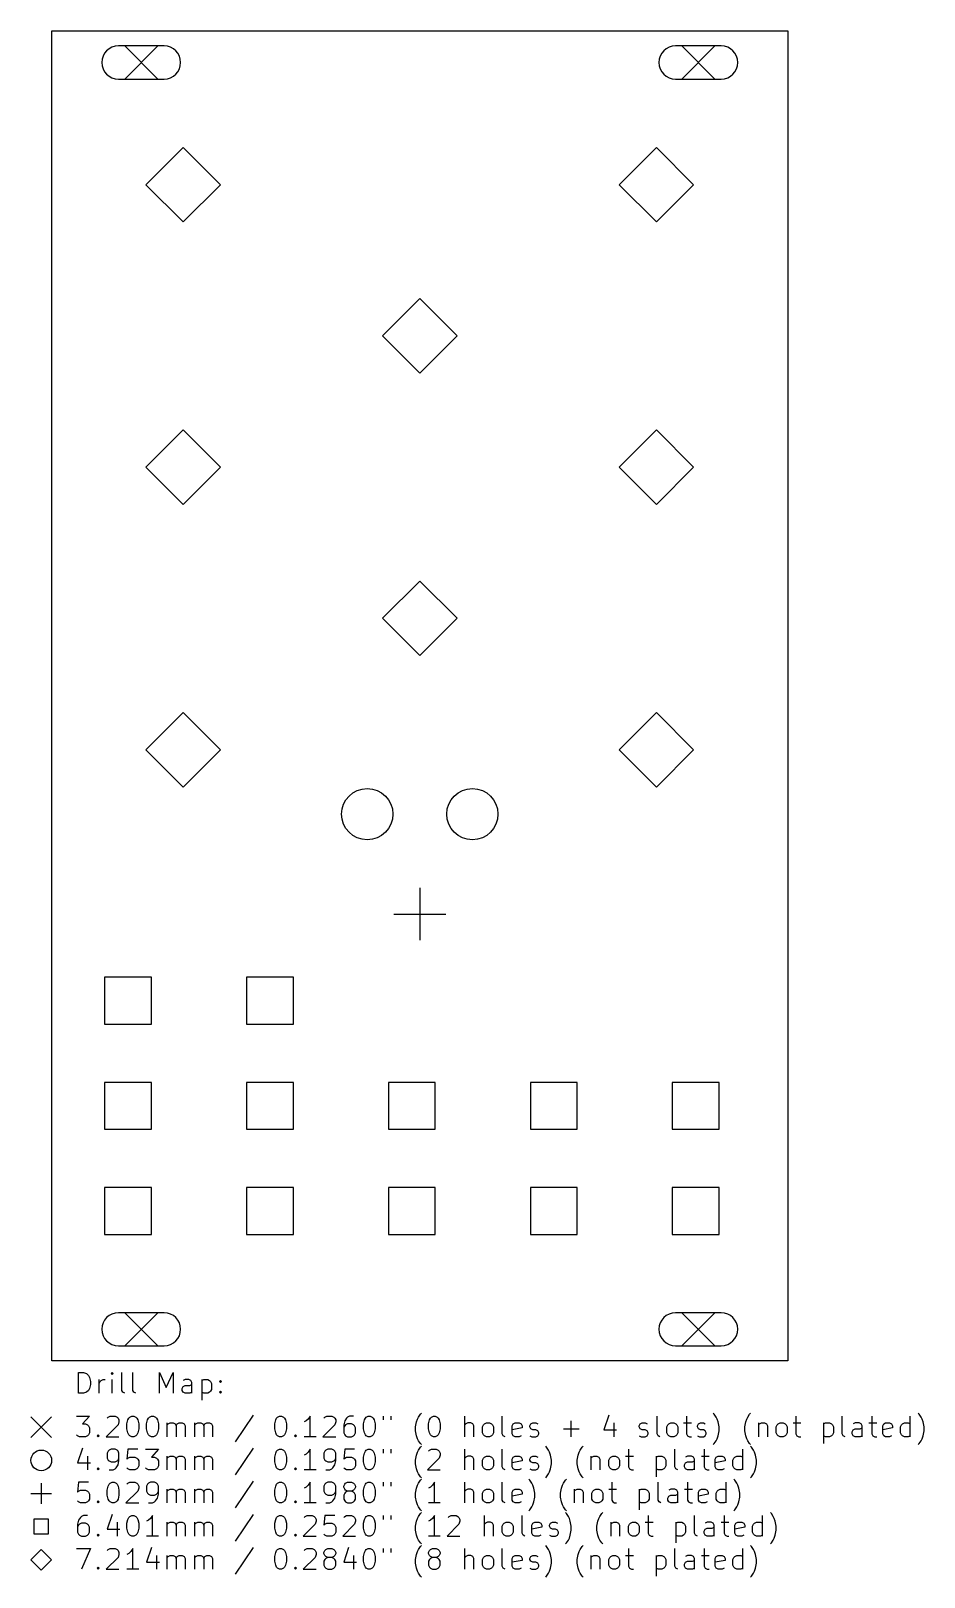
# Model space of a CAD drawing. Extents: x 1.32 to 4.72, y -6.88 to -1.
import ezdxf

# ---------------------------------------------------------------- set-up
doc = ezdxf.new("R2010")
doc.units = 0
doc.header["$MEASUREMENT"] = 0
doc.layers.add('BLACK', color=7, linetype='CONTINUOUS')

msp = doc.modelspace()

# ---------------------------------------------------------------- linework, layer by layer
at = {"layer": 'BLACK', "linetype": 'CONTINUOUS'}
for p, q in [((1.4, -1), (4.2, -1)), ((1.4, -6.06), (1.4, -1)), ((4.2, -1), (4.2, -6.06)), ((1.827, -1.057), (1.653, -1.057)), ((1.677, -1.057), (1.803, -1.183)), ((1.803, -1.057), (1.677, -1.183)), ((3.947, -1.057), (3.773, -1.057)), ((3.797, -1.057), (3.923, -1.183)), ((3.923, -1.057), (3.797, -1.183)), ((1.653, -1.183), (1.827, -1.183)), ((3.773, -1.183), (3.947, -1.183)), ((1.9, -1.443), (1.758, -1.585)), ((2.042, -1.585), (1.9, -1.443)), ((3.7, -1.443), (3.558, -1.585)), ((3.842, -1.585), (3.7, -1.443)), ((1.758, -1.585), (1.9, -1.727)), ((1.9, -1.727), (2.042, -1.585)), ((3.558, -1.585), (3.7, -1.727)), ((3.7, -1.727), (3.842, -1.585)), ((2.8, -2.018), (2.658, -2.16)), ((2.942, -2.16), (2.8, -2.018)), ((2.658, -2.16), (2.8, -2.302)), ((2.8, -2.302), (2.942, -2.16)), ((1.9, -2.518), (1.758, -2.66)), ((2.042, -2.66), (1.9, -2.518)), ((3.7, -2.518), (3.558, -2.66)), ((3.842, -2.66), (3.7, -2.518)), ((1.758, -2.66), (1.9, -2.802)), ((1.9, -2.802), (2.042, -2.66)), ((3.558, -2.66), (3.7, -2.802)), ((3.7, -2.802), (3.842, -2.66)), ((2.8, -3.093), (2.658, -3.235)), ((2.942, -3.235), (2.8, -3.093)), ((2.658, -3.235), (2.8, -3.377)), ((2.8, -3.377), (2.942, -3.235)), ((1.9, -3.593), (1.758, -3.735)), ((2.042, -3.735), (1.9, -3.593)), ((3.7, -3.593), (3.558, -3.735)), ((3.842, -3.735), (3.7, -3.593)), ((1.758, -3.735), (1.9, -3.877)), ((1.9, -3.877), (2.042, -3.735)), ((3.558, -3.735), (3.7, -3.877)), ((3.7, -3.877), (3.842, -3.735)), ((2.8, -4.261), (2.8, -4.459)), ((2.701, -4.36), (2.899, -4.36)), ((1.779, -4.6009), (1.6008, -4.6009)), ((1.6008, -4.6009), (1.6008, -4.7791)), ((1.779, -4.7791), (1.779, -4.6009)), ((2.3191, -4.6009), (2.1409, -4.6009)), ((2.1409, -4.6009), (2.1409, -4.7791)), ((2.3191, -4.7791), (2.3191, -4.6009)), ((1.6008, -4.7791), (1.779, -4.7791)), ((2.1409, -4.7791), (2.3191, -4.7791)), ((1.779, -5.0009), (1.6008, -5.0009)), ((1.6008, -5.0009), (1.6008, -5.1791)), ((1.779, -5.1791), (1.779, -5.0009)), ((2.319, -5.0009), (2.1408, -5.0009)), ((2.1408, -5.0009), (2.1408, -5.1791)), ((2.319, -5.1791), (2.319, -5.0009)), ((2.859, -5.0009), (2.6808, -5.0009)), ((2.6808, -5.0009), (2.6808, -5.1791)), ((2.859, -5.1791), (2.859, -5.0009)), ((3.399, -5.0009), (3.2208, -5.0009)), ((3.2208, -5.0009), (3.2208, -5.1791)), ((3.399, -5.1791), (3.399, -5.0009)), ((3.939, -5.0009), (3.7608, -5.0009)), ((3.7608, -5.0009), (3.7608, -5.1791)), ((3.939, -5.1791), (3.939, -5.0009)), ((1.6008, -5.1791), (1.779, -5.1791)), ((2.1408, -5.1791), (2.319, -5.1791)), ((2.6808, -5.1791), (2.859, -5.1791)), ((3.2208, -5.1791), (3.399, -5.1791)), ((3.7608, -5.1791), (3.939, -5.1791)), ((1.779, -5.4009), (1.6008, -5.4009)), ((1.6008, -5.4009), (1.6008, -5.5791)), ((1.779, -5.5791), (1.779, -5.4009)), ((2.319, -5.4009), (2.1408, -5.4009)), ((2.1408, -5.4009), (2.1408, -5.5791)), ((2.319, -5.5791), (2.319, -5.4009)), ((2.859, -5.4009), (2.6808, -5.4009)), ((2.6808, -5.4009), (2.6808, -5.5791)), ((2.859, -5.5791), (2.859, -5.4009)), ((3.399, -5.4009), (3.2208, -5.4009)), ((3.2208, -5.4009), (3.2208, -5.5791)), ((3.399, -5.5791), (3.399, -5.4009)), ((3.939, -5.4009), (3.7608, -5.4009)), ((3.7608, -5.4009), (3.7608, -5.5791)), ((3.939, -5.5791), (3.939, -5.4009)), ((1.6008, -5.5791), (1.779, -5.5791)), ((2.1408, -5.5791), (2.319, -5.5791)), ((2.6808, -5.5791), (2.859, -5.5791)), ((3.2208, -5.5791), (3.399, -5.5791)), ((3.7608, -5.5791), (3.939, -5.5791)), ((1.827, -5.877), (1.653, -5.877)), ((1.677, -5.877), (1.803, -6.003)), ((1.803, -5.877), (1.677, -6.003)), ((3.947, -5.877), (3.773, -5.877)), ((3.797, -5.877), (3.923, -6.003)), ((3.923, -5.877), (3.797, -6.003)), ((1.653, -6.003), (1.827, -6.003)), ((3.773, -6.003), (3.947, -6.003)), ((4.2, -6.06), (1.4, -6.06)), ((1.5017, -6.1836), (1.5017, -6.1049)), ((1.5017, -6.1049), (1.5204, -6.1049)), ((1.5204, -6.1049), (1.5317, -6.1086)), ((1.5317, -6.1086), (1.5392, -6.1161)), ((1.5392, -6.1161), (1.5429, -6.1236)), ((1.6292, -6.1049), (1.6254, -6.1086)), ((1.6254, -6.1086), (1.6292, -6.1124)), ((1.6329, -6.1086), (1.6292, -6.1049)), ((1.6292, -6.1049), (1.6292, -6.1124)), ((1.6292, -6.1124), (1.6329, -6.1086)), ((1.6667, -6.1724), (1.6667, -6.1049)), ((1.7079, -6.1724), (1.7079, -6.1049)), ((1.8091, -6.1836), (1.8091, -6.1049)), ((1.8091, -6.1049), (1.8354, -6.1611)), ((1.8354, -6.1611), (1.8616, -6.1049)), ((1.8616, -6.1049), (1.8616, -6.1836)), ((1.5392, -6.1724), (1.5317, -6.1799)), ((1.5429, -6.1649), (1.5392, -6.1724)), ((1.5429, -6.1236), (1.5467, -6.1386)), ((1.5467, -6.1499), (1.5429, -6.1649)), ((1.5467, -6.1386), (1.5467, -6.1499)), ((1.5804, -6.1836), (1.5804, -6.1311)), ((1.5804, -6.1461), (1.5842, -6.1386)), ((1.5842, -6.1386), (1.5879, -6.1349)), ((1.5879, -6.1349), (1.5954, -6.1311)), ((1.5954, -6.1311), (1.6029, -6.1311)), ((1.6292, -6.1836), (1.6292, -6.1311)), ((1.6704, -6.1799), (1.6667, -6.1724)), ((1.7117, -6.1799), (1.7079, -6.1724)), ((1.8954, -6.1649), (1.8991, -6.1574)), ((1.8954, -6.1724), (1.8954, -6.1649)), ((1.8991, -6.1799), (1.8954, -6.1724)), ((1.9066, -6.1311), (1.8991, -6.1349)), ((1.8991, -6.1574), (1.9066, -6.1536)), ((1.9216, -6.1311), (1.9066, -6.1311)), ((1.9066, -6.1536), (1.9254, -6.1536)), ((1.9291, -6.1349), (1.9216, -6.1311)), ((1.9254, -6.1536), (1.9329, -6.1499)), ((1.9329, -6.1424), (1.9291, -6.1349)), ((1.9329, -6.1836), (1.9329, -6.1424)), ((1.9704, -6.1311), (1.9704, -6.2099)), ((1.9704, -6.1349), (1.9779, -6.1311)), ((1.9779, -6.1311), (1.9929, -6.1311)), ((1.9929, -6.1311), (2.0004, -6.1349)), ((2.0004, -6.1349), (2.0041, -6.1386)), ((2.0041, -6.1761), (2.0004, -6.1799)), ((2.0041, -6.1386), (2.0079, -6.1461)), ((2.0079, -6.1686), (2.0041, -6.1761)), ((2.0079, -6.1461), (2.0079, -6.1686)), ((2.0379, -6.1386), (2.0416, -6.1349)), ((2.0416, -6.1424), (2.0379, -6.1386)), ((2.0379, -6.1799), (2.0416, -6.1761)), ((2.0416, -6.1349), (2.0454, -6.1386)), ((2.0416, -6.1349), (2.0416, -6.1424)), ((2.0454, -6.1386), (2.0416, -6.1424)), ((2.0416, -6.1761), (2.0454, -6.1799)), ((2.0416, -6.1761), (2.0416, -6.1836)), ((1.5204, -6.1836), (1.5017, -6.1836)), ((1.5317, -6.1799), (1.5204, -6.1836)), ((1.6779, -6.1836), (1.6704, -6.1799)), ((1.7192, -6.1836), (1.7117, -6.1799)), ((1.9066, -6.1836), (1.8991, -6.1799)), ((1.9254, -6.1836), (1.9066, -6.1836)), ((1.9329, -6.1799), (1.9254, -6.1836)), ((1.9779, -6.1836), (1.9704, -6.1799)), ((1.9929, -6.1836), (1.9779, -6.1836)), ((2.0004, -6.1799), (1.9929, -6.1836)), ((2.0416, -6.1836), (2.0379, -6.1799)), ((2.0454, -6.1799), (2.0416, -6.1836)), ((1.3203, -6.2736), (1.399, -6.3523)), ((1.399, -6.2736), (1.3203, -6.3523)), ((1.4942, -6.2702), (1.5429, -6.2702)), ((1.5429, -6.2702), (1.5167, -6.3002)), ((1.6104, -6.2777), (1.6142, -6.274)), ((1.6142, -6.274), (1.6217, -6.2702)), ((1.6217, -6.2702), (1.6404, -6.2702)), ((1.6404, -6.2702), (1.6479, -6.274)), ((1.6479, -6.274), (1.6517, -6.2777)), ((1.6517, -6.2777), (1.6554, -6.2852)), ((1.6554, -6.2927), (1.6517, -6.304)), ((1.6554, -6.2852), (1.6554, -6.2927)), ((1.6854, -6.3002), (1.6892, -6.2852)), ((1.6892, -6.2852), (1.6929, -6.2777)), ((1.6929, -6.2777), (1.6967, -6.274)), ((1.6967, -6.274), (1.7042, -6.2702)), ((1.7042, -6.2702), (1.7117, -6.2702)), ((1.7117, -6.2702), (1.7192, -6.274)), ((1.7192, -6.274), (1.7229, -6.2777)), ((1.7229, -6.2777), (1.7267, -6.2852)), ((1.7267, -6.2852), (1.7304, -6.3002)), ((1.7604, -6.3002), (1.7642, -6.2852)), ((1.7642, -6.2852), (1.7679, -6.2777)), ((1.7679, -6.2777), (1.7717, -6.274)), ((1.7717, -6.274), (1.7791, -6.2702)), ((1.7791, -6.2702), (1.7866, -6.2702)), ((1.7866, -6.2702), (1.7941, -6.274)), ((1.7941, -6.274), (1.7979, -6.2777)), ((1.7979, -6.2777), (1.8016, -6.2852)), ((1.8016, -6.2852), (1.8054, -6.3002)), ((2.1654, -6.2665), (2.0979, -6.3677)), ((2.2478, -6.3002), (2.2516, -6.2852)), ((2.2516, -6.2852), (2.2553, -6.2777)), ((2.2553, -6.2777), (2.2591, -6.274)), ((2.2591, -6.274), (2.2666, -6.2702)), ((2.2666, -6.2702), (2.2741, -6.2702)), ((2.2741, -6.2702), (2.2816, -6.274)), ((2.2816, -6.274), (2.2853, -6.2777)), ((2.2853, -6.2777), (2.2891, -6.2852)), ((2.2891, -6.2852), (2.2928, -6.3002)), ((2.3678, -6.289), (2.3603, -6.2927)), ((2.3753, -6.2815), (2.3678, -6.289)), ((2.3828, -6.2702), (2.3753, -6.2815)), ((2.3828, -6.349), (2.3828, -6.2702)), ((2.4353, -6.2777), (2.4391, -6.274)), ((2.4391, -6.274), (2.4466, -6.2702)), ((2.4466, -6.2702), (2.4653, -6.2702)), ((2.4653, -6.2702), (2.4728, -6.274)), ((2.4728, -6.274), (2.4766, -6.2777)), ((2.4766, -6.2777), (2.4803, -6.2852)), ((2.4803, -6.2927), (2.4766, -6.304)), ((2.4803, -6.2852), (2.4803, -6.2927)), ((2.5141, -6.289), (2.5103, -6.304)), ((2.5216, -6.2777), (2.5141, -6.289)), ((2.5253, -6.274), (2.5216, -6.2777)), ((2.5328, -6.2702), (2.5253, -6.274)), ((2.5478, -6.2702), (2.5328, -6.2702)), ((2.5853, -6.3002), (2.589, -6.2852)), ((2.589, -6.2852), (2.5928, -6.2777)), ((2.5928, -6.2777), (2.5965, -6.274)), ((2.5965, -6.274), (2.604, -6.2702)), ((2.604, -6.2702), (2.6115, -6.2702)), ((2.6115, -6.2702), (2.619, -6.274)), ((2.619, -6.274), (2.6228, -6.2777)), ((2.6228, -6.2777), (2.6265, -6.2852)), ((2.6265, -6.2852), (2.6303, -6.3002)), ((2.6603, -6.2702), (2.6603, -6.2852)), ((2.6903, -6.2702), (2.6903, -6.2852)), ((2.784, -6.3115), (2.7878, -6.2927)), ((2.7878, -6.2927), (2.7915, -6.2815)), ((2.7915, -6.2815), (2.7953, -6.274)), ((2.7953, -6.274), (2.8028, -6.2627)), ((2.8028, -6.2627), (2.8065, -6.259)), ((2.8328, -6.3002), (2.8365, -6.2852)), ((2.8365, -6.2852), (2.8403, -6.2777)), ((2.8403, -6.2777), (2.844, -6.274)), ((2.844, -6.274), (2.8515, -6.2702)), ((2.8515, -6.2702), (2.859, -6.2702)), ((2.859, -6.2702), (2.8665, -6.274)), ((2.8665, -6.274), (2.8703, -6.2777)), ((2.8703, -6.2777), (2.874, -6.2852)), ((2.874, -6.2852), (2.8778, -6.3002)), ((2.9715, -6.349), (2.9715, -6.2702)), ((3.114, -6.3377), (3.114, -6.2702)), ((3.3764, -6.349), (3.3764, -6.289)), ((3.5189, -6.2665), (3.5002, -6.3227)), ((3.7027, -6.3377), (3.7027, -6.2702)), ((3.8151, -6.2702), (3.8151, -6.3377)), ((3.9201, -6.2627), (3.9164, -6.259)), ((3.9276, -6.274), (3.9201, -6.2627)), ((3.9314, -6.2815), (3.9276, -6.274)), ((3.9351, -6.2927), (3.9314, -6.2815)), ((3.9389, -6.3115), (3.9351, -6.2927)), ((4.0364, -6.3115), (4.0401, -6.2927)), ((4.0401, -6.2927), (4.0439, -6.2815)), ((4.0439, -6.2815), (4.0476, -6.274)), ((4.0476, -6.274), (4.0551, -6.2627)), ((4.0551, -6.2627), (4.0589, -6.259)), ((4.2313, -6.2702), (4.2313, -6.3377)), ((4.4076, -6.3377), (4.4076, -6.2702)), ((4.5201, -6.2702), (4.5201, -6.3377)), ((4.6663, -6.349), (4.6663, -6.2702)), ((4.7, -6.2627), (4.6963, -6.259)), ((4.7075, -6.274), (4.7, -6.2627)), ((4.7113, -6.2815), (4.7075, -6.274)), ((4.715, -6.2927), (4.7113, -6.2815)), ((4.7188, -6.3115), (4.715, -6.2927)), ((1.4979, -6.3452), (1.4942, -6.3415)), ((1.5054, -6.349), (1.4979, -6.3452)), ((1.5279, -6.349), (1.5054, -6.349)), ((1.5167, -6.3002), (1.5279, -6.3002)), ((1.5279, -6.3002), (1.5354, -6.304)), ((1.5354, -6.3452), (1.5279, -6.349)), ((1.5354, -6.304), (1.5392, -6.3077)), ((1.5392, -6.3415), (1.5354, -6.3452)), ((1.5392, -6.3077), (1.5429, -6.3152)), ((1.5429, -6.334), (1.5392, -6.3415)), ((1.5429, -6.3152), (1.5429, -6.334)), ((1.5729, -6.3452), (1.5767, -6.3415)), ((1.5767, -6.349), (1.5729, -6.3452)), ((1.5767, -6.3415), (1.5804, -6.3452)), ((1.5767, -6.3415), (1.5767, -6.349)), ((1.5804, -6.3452), (1.5767, -6.349)), ((1.6517, -6.304), (1.6067, -6.349)), ((1.6067, -6.349), (1.6554, -6.349)), ((1.6854, -6.319), (1.6854, -6.3002)), ((1.6892, -6.334), (1.6854, -6.319)), ((1.6929, -6.3415), (1.6892, -6.334)), ((1.6967, -6.3452), (1.6929, -6.3415)), ((1.7042, -6.349), (1.6967, -6.3452)), ((1.7117, -6.349), (1.7042, -6.349)), ((1.7192, -6.3452), (1.7117, -6.349)), ((1.7229, -6.3415), (1.7192, -6.3452)), ((1.7267, -6.334), (1.7229, -6.3415)), ((1.7304, -6.319), (1.7267, -6.334)), ((1.7304, -6.3002), (1.7304, -6.319)), ((1.7604, -6.319), (1.7604, -6.3002)), ((1.7642, -6.334), (1.7604, -6.319)), ((1.7679, -6.3415), (1.7642, -6.334)), ((1.7717, -6.3452), (1.7679, -6.3415)), ((1.7791, -6.349), (1.7717, -6.3452)), ((1.7866, -6.349), (1.7791, -6.349)), ((1.7941, -6.3452), (1.7866, -6.349)), ((1.7979, -6.3415), (1.7941, -6.3452)), ((1.8016, -6.334), (1.7979, -6.3415)), ((1.8054, -6.319), (1.8016, -6.334)), ((1.8054, -6.3002), (1.8054, -6.319)), ((1.8391, -6.349), (1.8391, -6.2965)), ((1.8391, -6.304), (1.8429, -6.3002)), ((1.8429, -6.3002), (1.8504, -6.2965)), ((1.8504, -6.2965), (1.8616, -6.2965)), ((1.8616, -6.2965), (1.8691, -6.3002)), ((1.8691, -6.3002), (1.8729, -6.3077)), ((1.8729, -6.3077), (1.8766, -6.3002)), ((1.8729, -6.3077), (1.8729, -6.349)), ((1.8766, -6.3002), (1.8841, -6.2965)), ((1.8841, -6.2965), (1.8954, -6.2965)), ((1.8954, -6.2965), (1.9029, -6.3002)), ((1.9029, -6.3002), (1.9066, -6.3077)), ((1.9066, -6.3077), (1.9066, -6.349)), ((1.9441, -6.349), (1.9441, -6.2965)), ((1.9441, -6.304), (1.9479, -6.3002)), ((1.9479, -6.3002), (1.9554, -6.2965)), ((1.9554, -6.2965), (1.9666, -6.2965)), ((1.9666, -6.2965), (1.9741, -6.3002)), ((1.9741, -6.3002), (1.9779, -6.3077)), ((1.9779, -6.3077), (1.9816, -6.3002)), ((1.9779, -6.3077), (1.9779, -6.349)), ((1.9816, -6.3002), (1.9891, -6.2965)), ((1.9891, -6.2965), (2.0004, -6.2965)), ((2.0004, -6.2965), (2.0079, -6.3002)), ((2.0079, -6.3002), (2.0116, -6.3077)), ((2.0116, -6.3077), (2.0116, -6.349)), ((2.2478, -6.319), (2.2478, -6.3002)), ((2.2516, -6.334), (2.2478, -6.319)), ((2.2553, -6.3415), (2.2516, -6.334)), ((2.2591, -6.3452), (2.2553, -6.3415)), ((2.2666, -6.349), (2.2591, -6.3452)), ((2.2741, -6.349), (2.2666, -6.349)), ((2.2816, -6.3452), (2.2741, -6.349)), ((2.2853, -6.3415), (2.2816, -6.3452)), ((2.2891, -6.334), (2.2853, -6.3415)), ((2.2928, -6.319), (2.2891, -6.334)), ((2.2928, -6.3002), (2.2928, -6.319)), ((2.3228, -6.3452), (2.3266, -6.3415)), ((2.3266, -6.349), (2.3228, -6.3452)), ((2.3266, -6.3415), (2.3303, -6.3452)), ((2.3266, -6.3415), (2.3266, -6.349)), ((2.3303, -6.3452), (2.3266, -6.349)), ((2.4053, -6.349), (2.3603, -6.349)), ((2.4766, -6.304), (2.4316, -6.349)), ((2.4316, -6.349), (2.4803, -6.349)), ((2.5103, -6.304), (2.5103, -6.334)), ((2.5141, -6.3077), (2.5103, -6.3152)), ((2.5103, -6.334), (2.5141, -6.3415)), ((2.5178, -6.304), (2.5141, -6.3077)), ((2.5141, -6.3415), (2.5178, -6.3452)), ((2.5253, -6.3002), (2.5178, -6.304)), ((2.5178, -6.3452), (2.5253, -6.349)), ((2.5403, -6.3002), (2.5253, -6.3002)), ((2.5253, -6.349), (2.5403, -6.349)), ((2.5478, -6.304), (2.5403, -6.3002)), ((2.5403, -6.349), (2.5478, -6.3452)), ((2.5516, -6.3077), (2.5478, -6.304)), ((2.5478, -6.3452), (2.5516, -6.3415)), ((2.5553, -6.3152), (2.5516, -6.3077)), ((2.5516, -6.3415), (2.5553, -6.334)), ((2.5553, -6.334), (2.5553, -6.3152)), ((2.5853, -6.319), (2.5853, -6.3002)), ((2.589, -6.334), (2.5853, -6.319)), ((2.5928, -6.3415), (2.589, -6.334)), ((2.5965, -6.3452), (2.5928, -6.3415)), ((2.604, -6.349), (2.5965, -6.3452)), ((2.6115, -6.349), (2.604, -6.349)), ((2.619, -6.3452), (2.6115, -6.349)), ((2.6228, -6.3415), (2.619, -6.3452)), ((2.6265, -6.334), (2.6228, -6.3415)), ((2.6303, -6.319), (2.6265, -6.334)), ((2.6303, -6.3002), (2.6303, -6.319)), ((2.784, -6.3265), (2.784, -6.3115)), ((2.7878, -6.3452), (2.784, -6.3265)), ((2.7915, -6.3565), (2.7878, -6.3452)), ((2.8328, -6.319), (2.8328, -6.3002)), ((2.8365, -6.334), (2.8328, -6.319)), ((2.8403, -6.3415), (2.8365, -6.334)), ((2.844, -6.3452), (2.8403, -6.3415)), ((2.8515, -6.349), (2.844, -6.3452)), ((2.859, -6.349), (2.8515, -6.349)), ((2.8665, -6.3452), (2.859, -6.349)), ((2.8703, -6.3415), (2.8665, -6.3452)), ((2.874, -6.334), (2.8703, -6.3415)), ((2.8778, -6.319), (2.874, -6.334)), ((2.8778, -6.3002), (2.8778, -6.319)), ((2.9752, -6.3002), (2.9715, -6.304)), ((2.9827, -6.2965), (2.9752, -6.3002)), ((2.994, -6.2965), (2.9827, -6.2965)), ((3.0015, -6.3002), (2.994, -6.2965)), ((3.0052, -6.3077), (3.0015, -6.3002)), ((3.0052, -6.349), (3.0052, -6.3077)), ((3.039, -6.3115), (3.0427, -6.304)), ((3.039, -6.334), (3.039, -6.3115)), ((3.0427, -6.3415), (3.039, -6.334)), ((3.0427, -6.304), (3.0465, -6.3002)), ((3.0465, -6.3452), (3.0427, -6.3415)), ((3.0465, -6.3002), (3.054, -6.2965)), ((3.054, -6.349), (3.0465, -6.3452)), ((3.054, -6.2965), (3.0652, -6.2965)), ((3.0652, -6.349), (3.054, -6.349)), ((3.0652, -6.2965), (3.0727, -6.3002)), ((3.0727, -6.3452), (3.0652, -6.349)), ((3.0727, -6.3002), (3.0765, -6.304)), ((3.0765, -6.3415), (3.0727, -6.3452)), ((3.0765, -6.304), (3.0802, -6.3115)), ((3.0802, -6.334), (3.0765, -6.3415)), ((3.0802, -6.3115), (3.0802, -6.334)), ((3.1177, -6.3452), (3.114, -6.3377)), ((3.1252, -6.349), (3.1177, -6.3452)), ((3.1515, -6.3077), (3.1552, -6.3002)), ((3.1515, -6.3377), (3.1515, -6.3077)), ((3.189, -6.3152), (3.1515, -6.3227)), ((3.1552, -6.3452), (3.1515, -6.3377)), ((3.1552, -6.3002), (3.1627, -6.2965)), ((3.1627, -6.349), (3.1552, -6.3452)), ((3.1627, -6.2965), (3.1777, -6.2965)), ((3.1777, -6.349), (3.1627, -6.349)), ((3.1777, -6.2965), (3.1852, -6.3002)), ((3.1852, -6.3452), (3.1777, -6.349)), ((3.1852, -6.3002), (3.189, -6.3077)), ((3.189, -6.3077), (3.189, -6.3152)), ((3.219, -6.3077), (3.2227, -6.3002)), ((3.219, -6.3115), (3.219, -6.3077)), ((3.2227, -6.319), (3.219, -6.3115)), ((3.219, -6.3452), (3.2265, -6.349)), ((3.2227, -6.3002), (3.2302, -6.2965)), ((3.2302, -6.3227), (3.2227, -6.319)), ((3.2265, -6.349), (3.2415, -6.349)), ((3.2302, -6.2965), (3.2415, -6.2965)), ((3.2415, -6.3227), (3.2302, -6.3227)), ((3.2415, -6.2965), (3.249, -6.3002)), ((3.249, -6.3265), (3.2415, -6.3227)), ((3.2415, -6.349), (3.249, -6.3452)), ((3.2527, -6.334), (3.249, -6.3265)), ((3.249, -6.3452), (3.2527, -6.3377)), ((3.2527, -6.3377), (3.2527, -6.334)), ((3.3465, -6.319), (3.4064, -6.319)), ((3.5002, -6.3227), (3.5489, -6.3227)), ((3.5377, -6.2965), (3.5377, -6.349)), ((3.6352, -6.3077), (3.6389, -6.3002)), ((3.6352, -6.3115), (3.6352, -6.3077)), ((3.6389, -6.319), (3.6352, -6.3115)), ((3.6352, -6.3452), (3.6427, -6.349)), ((3.6389, -6.3002), (3.6464, -6.2965)), ((3.6464, -6.3227), (3.6389, -6.319)), ((3.6427, -6.349), (3.6577, -6.349)), ((3.6464, -6.2965), (3.6577, -6.2965)), ((3.6577, -6.3227), (3.6464, -6.3227)), ((3.6577, -6.2965), (3.6652, -6.3002)), ((3.6652, -6.3265), (3.6577, -6.3227)), ((3.6577, -6.349), (3.6652, -6.3452)), ((3.6689, -6.334), (3.6652, -6.3265)), ((3.6652, -6.3452), (3.6689, -6.3377)), ((3.6689, -6.3377), (3.6689, -6.334)), ((3.7064, -6.3452), (3.7027, -6.3377)), ((3.7139, -6.349), (3.7064, -6.3452)), ((3.7402, -6.3115), (3.7439, -6.304)), ((3.7402, -6.334), (3.7402, -6.3115)), ((3.7439, -6.3415), (3.7402, -6.334)), ((3.7439, -6.304), (3.7477, -6.3002)), ((3.7477, -6.3452), (3.7439, -6.3415)), ((3.7477, -6.3002), (3.7552, -6.2965)), ((3.7552, -6.349), (3.7477, -6.3452)), ((3.7552, -6.2965), (3.7664, -6.2965)), ((3.7664, -6.349), (3.7552, -6.349)), ((3.7664, -6.2965), (3.7739, -6.3002)), ((3.7739, -6.3452), (3.7664, -6.349)), ((3.7739, -6.3002), (3.7776, -6.304)), ((3.7776, -6.3415), (3.7739, -6.3452)), ((3.7776, -6.304), (3.7814, -6.3115)), ((3.7814, -6.334), (3.7776, -6.3415)), ((3.7814, -6.3115), (3.7814, -6.334)), ((3.8039, -6.2965), (3.8339, -6.2965)), ((3.8151, -6.3377), (3.8189, -6.3452)), ((3.8189, -6.3452), (3.8264, -6.349)), ((3.8264, -6.349), (3.8339, -6.349)), ((3.8564, -6.3077), (3.8601, -6.3002)), ((3.8564, -6.3115), (3.8564, -6.3077)), ((3.8601, -6.319), (3.8564, -6.3115)), ((3.8564, -6.3452), (3.8639, -6.349)), ((3.8601, -6.3002), (3.8676, -6.2965)), ((3.8676, -6.3227), (3.8601, -6.319)), ((3.8639, -6.349), (3.8789, -6.349)), ((3.8676, -6.2965), (3.8789, -6.2965)), ((3.8789, -6.3227), (3.8676, -6.3227)), ((3.8789, -6.2965), (3.8864, -6.3002)), ((3.8864, -6.3265), (3.8789, -6.3227)), ((3.8789, -6.349), (3.8864, -6.3452)), ((3.8901, -6.334), (3.8864, -6.3265)), ((3.8864, -6.3452), (3.8901, -6.3377)), ((3.8901, -6.3377), (3.8901, -6.334)), ((3.9314, -6.3565), (3.9351, -6.3452)), ((3.9351, -6.3452), (3.9389, -6.3265)), ((3.9389, -6.3265), (3.9389, -6.3115)), ((4.0364, -6.3265), (4.0364, -6.3115)), ((4.0401, -6.3452), (4.0364, -6.3265)), ((4.0439, -6.3565), (4.0401, -6.3452)), ((4.0889, -6.2965), (4.0889, -6.349)), ((4.0889, -6.304), (4.0926, -6.3002)), ((4.0926, -6.3002), (4.1001, -6.2965)), ((4.1001, -6.2965), (4.1114, -6.2965)), ((4.1114, -6.2965), (4.1189, -6.3002)), ((4.1189, -6.3002), (4.1226, -6.3077)), ((4.1226, -6.3077), (4.1226, -6.349)), ((4.1564, -6.3115), (4.1601, -6.304)), ((4.1564, -6.334), (4.1564, -6.3115)), ((4.1601, -6.3415), (4.1564, -6.334)), ((4.1601, -6.304), (4.1639, -6.3002)), ((4.1639, -6.3452), (4.1601, -6.3415)), ((4.1639, -6.3002), (4.1714, -6.2965)), ((4.1714, -6.349), (4.1639, -6.3452)), ((4.1714, -6.2965), (4.1826, -6.2965)), ((4.1826, -6.349), (4.1714, -6.349)), ((4.1826, -6.2965), (4.1901, -6.3002)), ((4.1901, -6.3452), (4.1826, -6.349)), ((4.1901, -6.3002), (4.1938, -6.304)), ((4.1938, -6.3415), (4.1901, -6.3452)), ((4.1938, -6.304), (4.1976, -6.3115)), ((4.1976, -6.334), (4.1938, -6.3415)), ((4.1976, -6.3115), (4.1976, -6.334)), ((4.2201, -6.2965), (4.2501, -6.2965)), ((4.2313, -6.3377), (4.2351, -6.3452)), ((4.2351, -6.3452), (4.2426, -6.349)), ((4.2426, -6.349), (4.2501, -6.349)), ((4.3363, -6.2965), (4.3363, -6.3752)), ((4.3363, -6.3002), (4.3438, -6.2965)), ((4.3438, -6.349), (4.3363, -6.3452)), ((4.3438, -6.2965), (4.3588, -6.2965)), ((4.3588, -6.349), (4.3438, -6.349)), ((4.3588, -6.2965), (4.3663, -6.3002)), ((4.3663, -6.3452), (4.3588, -6.349)), ((4.3663, -6.3002), (4.3701, -6.304)), ((4.3701, -6.3415), (4.3663, -6.3452)), ((4.3701, -6.304), (4.3738, -6.3115)), ((4.3738, -6.334), (4.3701, -6.3415)), ((4.3738, -6.3115), (4.3738, -6.334)), ((4.4113, -6.3452), (4.4076, -6.3377)), ((4.4188, -6.349), (4.4113, -6.3452)), ((4.4451, -6.3302), (4.4488, -6.3227)), ((4.4451, -6.3377), (4.4451, -6.3302)), ((4.4488, -6.3452), (4.4451, -6.3377)), ((4.4563, -6.2965), (4.4488, -6.3002)), ((4.4488, -6.3227), (4.4563, -6.319)), ((4.4563, -6.349), (4.4488, -6.3452)), ((4.4713, -6.2965), (4.4563, -6.2965)), ((4.4563, -6.319), (4.4751, -6.319)), ((4.4751, -6.349), (4.4563, -6.349)), ((4.4788, -6.3002), (4.4713, -6.2965)), ((4.4751, -6.319), (4.4826, -6.3152)), ((4.4826, -6.3452), (4.4751, -6.349)), ((4.4826, -6.3077), (4.4788, -6.3002)), ((4.4826, -6.349), (4.4826, -6.3077)), ((4.5088, -6.2965), (4.5388, -6.2965)), ((4.5201, -6.3377), (4.5238, -6.3452)), ((4.5238, -6.3452), (4.5313, -6.349)), ((4.5313, -6.349), (4.5388, -6.349)), ((4.5613, -6.3077), (4.5651, -6.3002)), ((4.5613, -6.3377), (4.5613, -6.3077)), ((4.5988, -6.3152), (4.5613, -6.3227)), ((4.5651, -6.3452), (4.5613, -6.3377)), ((4.5651, -6.3002), (4.5726, -6.2965)), ((4.5726, -6.349), (4.5651, -6.3452)), ((4.5726, -6.2965), (4.5875, -6.2965)), ((4.5875, -6.349), (4.5726, -6.349)), ((4.5875, -6.2965), (4.595, -6.3002)), ((4.595, -6.3452), (4.5875, -6.349)), ((4.595, -6.3002), (4.5988, -6.3077)), ((4.5988, -6.3077), (4.5988, -6.3152)), ((4.6288, -6.3115), (4.6325, -6.304)), ((4.6288, -6.334), (4.6288, -6.3115)), ((4.6325, -6.3415), (4.6288, -6.334)), ((4.6325, -6.304), (4.6363, -6.3002)), ((4.6363, -6.3452), (4.6325, -6.3415)), ((4.6363, -6.3002), (4.6438, -6.2965)), ((4.6438, -6.349), (4.6363, -6.3452)), ((4.6438, -6.2965), (4.6588, -6.2965)), ((4.6588, -6.349), (4.6438, -6.349)), ((4.6588, -6.2965), (4.6663, -6.3002)), ((4.6663, -6.3452), (4.6588, -6.349)), ((4.7113, -6.3565), (4.715, -6.3452)), ((4.715, -6.3452), (4.7188, -6.3265)), ((4.7188, -6.3265), (4.7188, -6.3115)), ((1.5167, -6.3925), (1.4979, -6.4487)), ((1.6142, -6.4037), (1.6104, -6.4112)), ((1.6104, -6.4112), (1.6104, -6.43)), ((1.6179, -6.4), (1.6142, -6.4037)), ((1.6254, -6.3962), (1.6179, -6.4)), ((1.6404, -6.3962), (1.6254, -6.3962)), ((1.6479, -6.4), (1.6404, -6.3962)), ((1.6517, -6.4037), (1.6479, -6.4)), ((1.6554, -6.4112), (1.6517, -6.4037)), ((1.6554, -6.4412), (1.6554, -6.4112)), ((1.6892, -6.3962), (1.6854, -6.4337)), ((1.7267, -6.3962), (1.6892, -6.3962)), ((1.7567, -6.3962), (1.8054, -6.3962)), ((1.8054, -6.3962), (1.7791, -6.4262)), ((2.1654, -6.3925), (2.0979, -6.4937)), ((2.2478, -6.4262), (2.2516, -6.4112)), ((2.2516, -6.4112), (2.2553, -6.4037)), ((2.2553, -6.4037), (2.2591, -6.4)), ((2.2591, -6.4), (2.2666, -6.3962)), ((2.2666, -6.3962), (2.2741, -6.3962)), ((2.2741, -6.3962), (2.2816, -6.4)), ((2.2816, -6.4), (2.2853, -6.4037)), ((2.2853, -6.4037), (2.2891, -6.4112)), ((2.2891, -6.4112), (2.2928, -6.4262)), ((2.3753, -6.4075), (2.3678, -6.415)), ((2.3828, -6.3962), (2.3753, -6.4075)), ((2.3828, -6.475), (2.3828, -6.3962)), ((2.4391, -6.4037), (2.4353, -6.4112)), ((2.4353, -6.4112), (2.4353, -6.43)), ((2.4428, -6.4), (2.4391, -6.4037)), ((2.4503, -6.3962), (2.4428, -6.4)), ((2.4653, -6.3962), (2.4503, -6.3962)), ((2.4728, -6.4), (2.4653, -6.3962)), ((2.4766, -6.4037), (2.4728, -6.4)), ((2.4803, -6.4112), (2.4766, -6.4037)), ((2.4803, -6.4412), (2.4803, -6.4112)), ((2.5141, -6.3962), (2.5103, -6.4337)), ((2.5516, -6.3962), (2.5141, -6.3962)), ((2.5853, -6.4262), (2.589, -6.4112)), ((2.589, -6.4112), (2.5928, -6.4037)), ((2.5928, -6.4037), (2.5965, -6.4)), ((2.5965, -6.4), (2.604, -6.3962)), ((2.604, -6.3962), (2.6115, -6.3962)), ((2.6115, -6.3962), (2.619, -6.4)), ((2.619, -6.4), (2.6228, -6.4037)), ((2.6228, -6.4037), (2.6265, -6.4112)), ((2.6265, -6.4112), (2.6303, -6.4262)), ((2.6603, -6.3962), (2.6603, -6.4112)), ((2.6903, -6.3962), (2.6903, -6.4112)), ((2.7878, -6.4187), (2.7915, -6.4075)), ((2.7953, -6.364), (2.7915, -6.3565)), ((2.7915, -6.4075), (2.7953, -6.4)), ((2.8028, -6.3752), (2.7953, -6.364)), ((2.7953, -6.4), (2.8028, -6.3887)), ((2.8065, -6.379), (2.8028, -6.3752)), ((2.8028, -6.3887), (2.8065, -6.385)), ((2.8328, -6.4037), (2.8365, -6.4)), ((2.8365, -6.4), (2.844, -6.3962)), ((2.844, -6.3962), (2.8628, -6.3962)), ((2.8628, -6.3962), (2.8703, -6.4)), ((2.8703, -6.4), (2.874, -6.4037)), ((2.874, -6.4037), (2.8778, -6.4112)), ((2.8778, -6.4112), (2.8778, -6.4187)), ((2.9715, -6.475), (2.9715, -6.3962)), ((3.114, -6.4637), (3.114, -6.3962)), ((3.2827, -6.3887), (3.279, -6.385)), ((3.2902, -6.4), (3.2827, -6.3887)), ((3.294, -6.4075), (3.2902, -6.4)), ((3.2977, -6.4187), (3.294, -6.4075)), ((3.4027, -6.4187), (3.4064, -6.4075)), ((3.4064, -6.4075), (3.4102, -6.4)), ((3.4102, -6.4), (3.4177, -6.3887)), ((3.4177, -6.3887), (3.4214, -6.385)), ((3.5939, -6.3962), (3.5939, -6.4637)), ((3.7702, -6.4637), (3.7702, -6.3962)), ((3.8826, -6.3962), (3.8826, -6.4637)), ((3.9164, -6.379), (3.9201, -6.3752)), ((3.9201, -6.3752), (3.9276, -6.364)), ((3.9276, -6.364), (3.9314, -6.3565)), ((4.0289, -6.475), (4.0289, -6.3962)), ((4.0476, -6.364), (4.0439, -6.3565)), ((4.0551, -6.3752), (4.0476, -6.364)), ((4.0589, -6.379), (4.0551, -6.3752)), ((4.0626, -6.3887), (4.0589, -6.385)), ((4.0701, -6.4), (4.0626, -6.3887)), ((4.0739, -6.4075), (4.0701, -6.4)), ((4.0776, -6.4187), (4.0739, -6.4075)), ((4.6963, -6.379), (4.7, -6.3752)), ((4.7, -6.3752), (4.7075, -6.364)), ((4.7075, -6.364), (4.7113, -6.3565)), ((1.4979, -6.4487), (1.5467, -6.4487)), ((1.5354, -6.4225), (1.5354, -6.475)), ((1.5729, -6.4712), (1.5767, -6.4675)), ((1.5767, -6.4675), (1.5804, -6.4712)), ((1.5767, -6.4675), (1.5767, -6.475)), ((1.6104, -6.43), (1.6142, -6.4375)), ((1.6142, -6.4375), (1.6179, -6.4412)), ((1.6179, -6.4412), (1.6254, -6.445)), ((1.6254, -6.445), (1.6404, -6.445)), ((1.6404, -6.445), (1.6479, -6.4412)), ((1.6404, -6.4712), (1.6442, -6.4675)), ((1.6442, -6.4675), (1.6517, -6.4562)), ((1.6479, -6.4412), (1.6517, -6.4375)), ((1.6517, -6.4375), (1.6554, -6.43)), ((1.6517, -6.4562), (1.6554, -6.4412)), ((1.6854, -6.4337), (1.6892, -6.43)), ((1.6892, -6.4712), (1.6854, -6.4675)), ((1.6892, -6.43), (1.6967, -6.4262)), ((1.6967, -6.4262), (1.7154, -6.4262)), ((1.7154, -6.4262), (1.7229, -6.43)), ((1.7229, -6.43), (1.7267, -6.4337)), ((1.7267, -6.4675), (1.7229, -6.4712)), ((1.7267, -6.4337), (1.7304, -6.4412)), ((1.7304, -6.46), (1.7267, -6.4675)), ((1.7304, -6.4412), (1.7304, -6.46)), ((1.7604, -6.4712), (1.7567, -6.4675)), ((1.7791, -6.4262), (1.7904, -6.4262)), ((1.7904, -6.4262), (1.7979, -6.43)), ((1.7979, -6.43), (1.8016, -6.4337)), ((1.8016, -6.4675), (1.7979, -6.4712)), ((1.8016, -6.4337), (1.8054, -6.4412)), ((1.8054, -6.46), (1.8016, -6.4675)), ((1.8054, -6.4412), (1.8054, -6.46)), ((1.8391, -6.475), (1.8391, -6.4225)), ((1.8391, -6.43), (1.8429, -6.4262)), ((1.8429, -6.4262), (1.8504, -6.4225)), ((1.8504, -6.4225), (1.8616, -6.4225)), ((1.8616, -6.4225), (1.8691, -6.4262)), ((1.8691, -6.4262), (1.8729, -6.4337)), ((1.8729, -6.4337), (1.8766, -6.4262)), ((1.8729, -6.4337), (1.8729, -6.475)), ((1.8766, -6.4262), (1.8841, -6.4225)), ((1.8841, -6.4225), (1.8954, -6.4225)), ((1.8954, -6.4225), (1.9029, -6.4262)), ((1.9029, -6.4262), (1.9066, -6.4337)), ((1.9066, -6.4337), (1.9066, -6.475)), ((1.9441, -6.475), (1.9441, -6.4225)), ((1.9441, -6.43), (1.9479, -6.4262)), ((1.9479, -6.4262), (1.9554, -6.4225)), ((1.9554, -6.4225), (1.9666, -6.4225)), ((1.9666, -6.4225), (1.9741, -6.4262)), ((1.9741, -6.4262), (1.9779, -6.4337)), ((1.9779, -6.4337), (1.9816, -6.4262)), ((1.9779, -6.4337), (1.9779, -6.475)), ((1.9816, -6.4262), (1.9891, -6.4225)), ((1.9891, -6.4225), (2.0004, -6.4225)), ((2.0004, -6.4225), (2.0079, -6.4262)), ((2.0079, -6.4262), (2.0116, -6.4337)), ((2.0116, -6.4337), (2.0116, -6.475)), ((2.2478, -6.445), (2.2478, -6.4262)), ((2.2516, -6.46), (2.2478, -6.445)), ((2.2553, -6.4675), (2.2516, -6.46)), ((2.2591, -6.4712), (2.2553, -6.4675)), ((2.2853, -6.4675), (2.2816, -6.4712)), ((2.2891, -6.46), (2.2853, -6.4675)), ((2.2928, -6.445), (2.2891, -6.46)), ((2.2928, -6.4262), (2.2928, -6.445)), ((2.3228, -6.4712), (2.3266, -6.4675)), ((2.3266, -6.4675), (2.3303, -6.4712)), ((2.3266, -6.4675), (2.3266, -6.475)), ((2.3678, -6.415), (2.3603, -6.4187)), ((2.4353, -6.43), (2.4391, -6.4375)), ((2.4391, -6.4375), (2.4428, -6.4412)), ((2.4428, -6.4412), (2.4503, -6.445)), ((2.4503, -6.445), (2.4653, -6.445)), ((2.4653, -6.445), (2.4728, -6.4412)), ((2.4653, -6.4712), (2.4691, -6.4675)), ((2.4691, -6.4675), (2.4766, -6.4562)), ((2.4728, -6.4412), (2.4766, -6.4375)), ((2.4766, -6.4375), (2.4803, -6.43)), ((2.4766, -6.4562), (2.4803, -6.4412)), ((2.5103, -6.4337), (2.5141, -6.43)), ((2.5141, -6.4712), (2.5103, -6.4675)), ((2.5141, -6.43), (2.5216, -6.4262)), ((2.5216, -6.4262), (2.5403, -6.4262)), ((2.5403, -6.4262), (2.5478, -6.43)), ((2.5478, -6.43), (2.5516, -6.4337)), ((2.5516, -6.4675), (2.5478, -6.4712)), ((2.5516, -6.4337), (2.5553, -6.4412)), ((2.5553, -6.46), (2.5516, -6.4675)), ((2.5553, -6.4412), (2.5553, -6.46)), ((2.5853, -6.445), (2.5853, -6.4262)), ((2.589, -6.46), (2.5853, -6.445)), ((2.5928, -6.4675), (2.589, -6.46)), ((2.5965, -6.4712), (2.5928, -6.4675)), ((2.6228, -6.4675), (2.619, -6.4712)), ((2.6265, -6.46), (2.6228, -6.4675)), ((2.6303, -6.445), (2.6265, -6.46)), ((2.6303, -6.4262), (2.6303, -6.445)), ((2.784, -6.4375), (2.7878, -6.4187)), ((2.784, -6.4525), (2.784, -6.4375)), ((2.7878, -6.4712), (2.784, -6.4525)), ((2.874, -6.43), (2.829, -6.475)), ((2.8778, -6.4187), (2.874, -6.43)), ((2.9752, -6.4262), (2.9715, -6.43)), ((2.9827, -6.4225), (2.9752, -6.4262)), ((2.994, -6.4225), (2.9827, -6.4225)), ((3.0015, -6.4262), (2.994, -6.4225)), ((3.0052, -6.4337), (3.0015, -6.4262)), ((3.0052, -6.475), (3.0052, -6.4337)), ((3.039, -6.4375), (3.0427, -6.43)), ((3.039, -6.46), (3.039, -6.4375)), ((3.0427, -6.4675), (3.039, -6.46)), ((3.0427, -6.43), (3.0465, -6.4262)), ((3.0465, -6.4712), (3.0427, -6.4675)), ((3.0465, -6.4262), (3.054, -6.4225)), ((3.054, -6.4225), (3.0652, -6.4225)), ((3.0652, -6.4225), (3.0727, -6.4262)), ((3.0727, -6.4262), (3.0765, -6.43)), ((3.0765, -6.4675), (3.0727, -6.4712)), ((3.0765, -6.43), (3.0802, -6.4375)), ((3.0802, -6.46), (3.0765, -6.4675)), ((3.0802, -6.4375), (3.0802, -6.46)), ((3.1177, -6.4712), (3.114, -6.4637)), ((3.1515, -6.4337), (3.1552, -6.4262)), ((3.1515, -6.4637), (3.1515, -6.4337)), ((3.189, -6.4412), (3.1515, -6.4487)), ((3.1552, -6.4712), (3.1515, -6.4637)), ((3.1552, -6.4262), (3.1627, -6.4225)), ((3.1627, -6.4225), (3.1777, -6.4225)), ((3.1777, -6.4225), (3.1852, -6.4262)), ((3.1852, -6.4262), (3.189, -6.4337)), ((3.189, -6.4337), (3.189, -6.4412)), ((3.219, -6.4337), (3.2227, -6.4262)), ((3.219, -6.4375), (3.219, -6.4337)), ((3.2227, -6.445), (3.219, -6.4375)), ((3.2227, -6.4262), (3.2302, -6.4225)), ((3.2302, -6.4487), (3.2227, -6.445)), ((3.2302, -6.4225), (3.2415, -6.4225)), ((3.2415, -6.4487), (3.2302, -6.4487)), ((3.2415, -6.4225), (3.249, -6.4262)), ((3.249, -6.4525), (3.2415, -6.4487)), ((3.2527, -6.46), (3.249, -6.4525)), ((3.249, -6.4712), (3.2527, -6.4637)), ((3.2527, -6.4637), (3.2527, -6.46)), ((3.3015, -6.4375), (3.2977, -6.4187)), ((3.2977, -6.4712), (3.3015, -6.4525)), ((3.3015, -6.4525), (3.3015, -6.4375)), ((3.3989, -6.4375), (3.4027, -6.4187)), ((3.3989, -6.4525), (3.3989, -6.4375)), ((3.4027, -6.4712), (3.3989, -6.4525)), ((3.4514, -6.4225), (3.4514, -6.475)), ((3.4514, -6.43), (3.4552, -6.4262)), ((3.4552, -6.4262), (3.4627, -6.4225)), ((3.4627, -6.4225), (3.4739, -6.4225)), ((3.4739, -6.4225), (3.4814, -6.4262)), ((3.4814, -6.4262), (3.4852, -6.4337)), ((3.4852, -6.4337), (3.4852, -6.475)), ((3.5189, -6.4375), (3.5227, -6.43)), ((3.5189, -6.46), (3.5189, -6.4375)), ((3.5227, -6.4675), (3.5189, -6.46)), ((3.5227, -6.43), (3.5264, -6.4262)), ((3.5264, -6.4712), (3.5227, -6.4675)), ((3.5264, -6.4262), (3.5339, -6.4225)), ((3.5339, -6.4225), (3.5452, -6.4225)), ((3.5452, -6.4225), (3.5527, -6.4262)), ((3.5527, -6.4262), (3.5564, -6.43)), ((3.5564, -6.4675), (3.5527, -6.4712)), ((3.5564, -6.43), (3.5602, -6.4375)), ((3.5602, -6.46), (3.5564, -6.4675)), ((3.5602, -6.4375), (3.5602, -6.46)), ((3.5827, -6.4225), (3.6127, -6.4225)), ((3.5939, -6.4637), (3.5977, -6.4712)), ((3.6989, -6.4225), (3.6989, -6.5012)), ((3.6989, -6.4262), (3.7064, -6.4225)), ((3.7064, -6.4225), (3.7214, -6.4225)), ((3.7214, -6.4225), (3.7289, -6.4262)), ((3.7289, -6.4262), (3.7327, -6.43)), ((3.7327, -6.4675), (3.7289, -6.4712)), ((3.7327, -6.43), (3.7364, -6.4375)), ((3.7364, -6.46), (3.7327, -6.4675)), ((3.7364, -6.4375), (3.7364, -6.46)), ((3.7739, -6.4712), (3.7702, -6.4637)), ((3.8076, -6.4562), (3.8114, -6.4487)), ((3.8076, -6.4637), (3.8076, -6.4562)), ((3.8114, -6.4712), (3.8076, -6.4637)), ((3.8189, -6.4225), (3.8114, -6.4262)), ((3.8114, -6.4487), (3.8189, -6.445)), ((3.8339, -6.4225), (3.8189, -6.4225)), ((3.8189, -6.445), (3.8376, -6.445)), ((3.8414, -6.4262), (3.8339, -6.4225)), ((3.8376, -6.445), (3.8451, -6.4412)), ((3.8451, -6.4337), (3.8414, -6.4262)), ((3.8451, -6.475), (3.8451, -6.4337)), ((3.8714, -6.4225), (3.9014, -6.4225)), ((3.8826, -6.4637), (3.8864, -6.4712)), ((3.9239, -6.4337), (3.9276, -6.4262)), ((3.9239, -6.4637), (3.9239, -6.4337)), ((3.9614, -6.4412), (3.9239, -6.4487)), ((3.9276, -6.4712), (3.9239, -6.4637)), ((3.9276, -6.4262), (3.9351, -6.4225)), ((3.9351, -6.4225), (3.9501, -6.4225)), ((3.9501, -6.4225), (3.9576, -6.4262)), ((3.9576, -6.4262), (3.9614, -6.4337)), ((3.9614, -6.4337), (3.9614, -6.4412)), ((3.9914, -6.4375), (3.9951, -6.43)), ((3.9914, -6.46), (3.9914, -6.4375)), ((3.9951, -6.4675), (3.9914, -6.46)), ((3.9951, -6.43), (3.9989, -6.4262)), ((3.9989, -6.4712), (3.9951, -6.4675)), ((3.9989, -6.4262), (4.0064, -6.4225)), ((4.0064, -6.4225), (4.0214, -6.4225)), ((4.0214, -6.4225), (4.0289, -6.4262)), ((4.0814, -6.4375), (4.0776, -6.4187)), ((4.0776, -6.4712), (4.0814, -6.4525)), ((4.0814, -6.4525), (4.0814, -6.4375)), ((1.3596, -6.5256), (1.3596, -6.6043)), ((1.5017, -6.5222), (1.4979, -6.5597)), ((1.5392, -6.5222), (1.5017, -6.5222)), ((1.5767, -6.475), (1.5729, -6.4712)), ((1.5804, -6.4712), (1.5767, -6.475)), ((1.6142, -6.5372), (1.6179, -6.5297)), ((1.6179, -6.475), (1.6329, -6.475)), ((1.6179, -6.5297), (1.6217, -6.5259)), ((1.6217, -6.5259), (1.6292, -6.5222)), ((1.6292, -6.5222), (1.6367, -6.5222)), ((1.6329, -6.475), (1.6404, -6.4712)), ((1.6367, -6.5222), (1.6442, -6.5259)), ((1.6442, -6.5259), (1.6479, -6.5297)), ((1.6479, -6.5297), (1.6517, -6.5372)), ((1.6854, -6.5297), (1.6892, -6.5259)), ((1.6967, -6.475), (1.6892, -6.4712)), ((1.6892, -6.5259), (1.6967, -6.5222)), ((1.7154, -6.475), (1.6967, -6.475)), ((1.6967, -6.5222), (1.7154, -6.5222)), ((1.7229, -6.4712), (1.7154, -6.475)), ((1.7154, -6.5222), (1.7229, -6.5259)), ((1.7229, -6.5259), (1.7267, -6.5297)), ((1.7267, -6.5297), (1.7304, -6.5372)), ((1.7679, -6.475), (1.7604, -6.4712)), ((1.7642, -6.5297), (1.7604, -6.5372)), ((1.7679, -6.5259), (1.7642, -6.5297)), ((1.7904, -6.475), (1.7679, -6.475)), ((1.7754, -6.5222), (1.7679, -6.5259)), ((1.7904, -6.5222), (1.7754, -6.5222)), ((1.7979, -6.4712), (1.7904, -6.475)), ((1.7979, -6.5259), (1.7904, -6.5222)), ((1.8016, -6.5297), (1.7979, -6.5259)), ((1.8054, -6.5372), (1.8016, -6.5297)), ((2.1654, -6.5184), (2.0979, -6.6197)), ((2.2516, -6.5372), (2.2553, -6.5297)), ((2.2553, -6.5297), (2.2591, -6.5259)), ((2.2666, -6.475), (2.2591, -6.4712)), ((2.2591, -6.5259), (2.2666, -6.5222)), ((2.2741, -6.475), (2.2666, -6.475)), ((2.2666, -6.5222), (2.2741, -6.5222)), ((2.2816, -6.4712), (2.2741, -6.475)), ((2.2741, -6.5222), (2.2816, -6.5259)), ((2.2816, -6.5259), (2.2853, -6.5297)), ((2.2853, -6.5297), (2.2891, -6.5372)), ((2.3266, -6.475), (2.3228, -6.4712)), ((2.3303, -6.4712), (2.3266, -6.475)), ((2.4053, -6.475), (2.3603, -6.475)), ((2.3828, -6.5222), (2.3753, -6.5334)), ((2.3828, -6.6009), (2.3828, -6.5222)), ((2.4391, -6.5297), (2.4353, -6.5372)), ((2.4428, -6.5259), (2.4391, -6.5297)), ((2.4428, -6.475), (2.4578, -6.475)), ((2.4503, -6.5222), (2.4428, -6.5259)), ((2.4653, -6.5222), (2.4503, -6.5222)), ((2.4578, -6.475), (2.4653, -6.4712)), ((2.4728, -6.5259), (2.4653, -6.5222)), ((2.4766, -6.5297), (2.4728, -6.5259)), ((2.4803, -6.5372), (2.4766, -6.5297)), ((2.5103, -6.5372), (2.5141, -6.5297)), ((2.5216, -6.475), (2.5141, -6.4712)), ((2.5141, -6.5297), (2.5178, -6.5259)), ((2.5178, -6.5259), (2.5253, -6.5222)), ((2.5403, -6.475), (2.5216, -6.475)), ((2.5253, -6.5222), (2.5403, -6.5222)), ((2.5478, -6.4712), (2.5403, -6.475)), ((2.5403, -6.5222), (2.5478, -6.5259)), ((2.5478, -6.5259), (2.5516, -6.5297)), ((2.5516, -6.5297), (2.5553, -6.5372)), ((2.589, -6.5372), (2.5928, -6.5297)), ((2.5928, -6.5297), (2.5965, -6.5259)), ((2.604, -6.475), (2.5965, -6.4712)), ((2.5965, -6.5259), (2.604, -6.5222)), ((2.6115, -6.475), (2.604, -6.475)), ((2.604, -6.5222), (2.6115, -6.5222)), ((2.619, -6.4712), (2.6115, -6.475)), ((2.6115, -6.5222), (2.619, -6.5259)), ((2.619, -6.5259), (2.6228, -6.5297)), ((2.6228, -6.5297), (2.6265, -6.5372)), ((2.6603, -6.5222), (2.6603, -6.5372)), ((2.6903, -6.5222), (2.6903, -6.5372)), ((2.7915, -6.4825), (2.7878, -6.4712)), ((2.7953, -6.49), (2.7915, -6.4825)), ((2.7915, -6.5334), (2.7953, -6.5259)), ((2.8028, -6.5012), (2.7953, -6.49)), ((2.7953, -6.5259), (2.8028, -6.5147)), ((2.8065, -6.505), (2.8028, -6.5012)), ((2.8028, -6.5147), (2.8065, -6.5109)), ((2.829, -6.475), (2.8778, -6.475)), ((2.8553, -6.5222), (2.8478, -6.5334)), ((2.8553, -6.6009), (2.8553, -6.5222)), ((2.9715, -6.6009), (2.9715, -6.5222)), ((3.054, -6.475), (3.0465, -6.4712)), ((3.0652, -6.475), (3.054, -6.475)), ((3.0727, -6.4712), (3.0652, -6.475)), ((3.114, -6.5897), (3.114, -6.5222)), ((3.1252, -6.475), (3.1177, -6.4712)), ((3.1627, -6.475), (3.1552, -6.4712)), ((3.1777, -6.475), (3.1627, -6.475)), ((3.1852, -6.4712), (3.1777, -6.475)), ((3.219, -6.5147), (3.2152, -6.5109)), ((3.219, -6.4712), (3.2265, -6.475)), ((3.2265, -6.5259), (3.219, -6.5147)), ((3.2265, -6.475), (3.2415, -6.475)), ((3.2302, -6.5334), (3.2265, -6.5259)), ((3.2415, -6.475), (3.249, -6.4712)), ((3.279, -6.505), (3.2827, -6.5012)), ((3.2827, -6.5012), (3.2902, -6.49)), ((3.2902, -6.49), (3.294, -6.4825)), ((3.294, -6.4825), (3.2977, -6.4712)), ((3.3427, -6.5334), (3.3465, -6.5259)), ((3.3465, -6.5259), (3.354, -6.5147)), ((3.354, -6.5147), (3.3577, -6.5109)), ((3.4064, -6.4825), (3.4027, -6.4712)), ((3.4102, -6.49), (3.4064, -6.4825)), ((3.4177, -6.5012), (3.4102, -6.49)), ((3.4214, -6.505), (3.4177, -6.5012)), ((3.5339, -6.475), (3.5264, -6.4712)), ((3.5302, -6.5222), (3.5302, -6.5897)), ((3.5452, -6.475), (3.5339, -6.475)), ((3.5527, -6.4712), (3.5452, -6.475)), ((3.5977, -6.4712), (3.6052, -6.475)), ((3.6052, -6.475), (3.6127, -6.475)), ((3.7064, -6.475), (3.6989, -6.4712)), ((3.7214, -6.475), (3.7064, -6.475)), ((3.7064, -6.5897), (3.7064, -6.5222)), ((3.7289, -6.4712), (3.7214, -6.475)), ((3.7814, -6.475), (3.7739, -6.4712)), ((3.8189, -6.475), (3.8114, -6.4712)), ((3.8376, -6.475), (3.8189, -6.475)), ((3.8189, -6.5222), (3.8189, -6.5897)), ((3.8451, -6.4712), (3.8376, -6.475)), ((3.8864, -6.4712), (3.8939, -6.475)), ((3.8939, -6.475), (3.9014, -6.475)), ((3.9351, -6.475), (3.9276, -6.4712)), ((3.9501, -6.475), (3.9351, -6.475)), ((3.9576, -6.4712), (3.9501, -6.475)), ((3.9651, -6.6009), (3.9651, -6.5222)), ((3.9989, -6.5147), (3.9951, -6.5109)), ((4.0064, -6.475), (3.9989, -6.4712)), ((4.0064, -6.5259), (3.9989, -6.5147)), ((4.0214, -6.475), (4.0064, -6.475)), ((4.0101, -6.5334), (4.0064, -6.5259)), ((4.0289, -6.4712), (4.0214, -6.475)), ((4.0589, -6.505), (4.0626, -6.5012)), ((4.0626, -6.5012), (4.0701, -6.49)), ((4.0701, -6.49), (4.0739, -6.4825)), ((4.0739, -6.4825), (4.0776, -6.4712)), ((1.3203, -6.5649), (1.399, -6.5649)), ((1.4979, -6.5597), (1.5017, -6.5559)), ((1.5017, -6.5559), (1.5092, -6.5522)), ((1.5092, -6.5522), (1.5279, -6.5522)), ((1.5279, -6.5522), (1.5354, -6.5559)), ((1.5354, -6.5559), (1.5392, -6.5597)), ((1.5392, -6.5597), (1.5429, -6.5672)), ((1.5429, -6.5859), (1.5392, -6.5934)), ((1.5429, -6.5672), (1.5429, -6.5859)), ((1.6104, -6.5522), (1.6142, -6.5372)), ((1.6104, -6.5709), (1.6104, -6.5522)), ((1.6142, -6.5859), (1.6104, -6.5709)), ((1.6179, -6.5934), (1.6142, -6.5859)), ((1.6517, -6.5859), (1.6479, -6.5934)), ((1.6517, -6.5372), (1.6554, -6.5522)), ((1.6554, -6.5709), (1.6517, -6.5859)), ((1.6554, -6.5522), (1.6554, -6.5709)), ((1.7267, -6.5559), (1.6817, -6.6009)), ((1.7304, -6.5447), (1.7267, -6.5559)), ((1.7304, -6.5372), (1.7304, -6.5447)), ((1.7604, -6.5372), (1.7604, -6.5559)), ((1.7604, -6.5559), (1.7642, -6.5634)), ((1.7642, -6.5634), (1.7679, -6.5672)), ((1.7679, -6.5672), (1.7754, -6.5709)), ((1.7754, -6.5709), (1.7904, -6.5709)), ((1.7904, -6.5709), (1.7979, -6.5672)), ((1.7941, -6.5934), (1.8016, -6.5822)), ((1.7979, -6.5672), (1.8016, -6.5634)), ((1.8016, -6.5634), (1.8054, -6.5559)), ((1.8016, -6.5822), (1.8054, -6.5672)), ((1.8054, -6.5672), (1.8054, -6.5372)), ((1.8391, -6.6009), (1.8391, -6.5484)), ((1.8391, -6.5559), (1.8429, -6.5522)), ((1.8429, -6.5522), (1.8504, -6.5484)), ((1.8504, -6.5484), (1.8616, -6.5484)), ((1.8616, -6.5484), (1.8691, -6.5522)), ((1.8691, -6.5522), (1.8729, -6.5597)), ((1.8729, -6.5597), (1.8766, -6.5522)), ((1.8729, -6.5597), (1.8729, -6.6009)), ((1.8766, -6.5522), (1.8841, -6.5484)), ((1.8841, -6.5484), (1.8954, -6.5484)), ((1.8954, -6.5484), (1.9029, -6.5522)), ((1.9029, -6.5522), (1.9066, -6.5597)), ((1.9066, -6.5597), (1.9066, -6.6009)), ((1.9441, -6.6009), (1.9441, -6.5484)), ((1.9441, -6.5559), (1.9479, -6.5522)), ((1.9479, -6.5522), (1.9554, -6.5484)), ((1.9554, -6.5484), (1.9666, -6.5484)), ((1.9666, -6.5484), (1.9741, -6.5522)), ((1.9741, -6.5522), (1.9779, -6.5597)), ((1.9779, -6.5597), (1.9816, -6.5522)), ((1.9779, -6.5597), (1.9779, -6.6009)), ((1.9816, -6.5522), (1.9891, -6.5484)), ((1.9891, -6.5484), (2.0004, -6.5484)), ((2.0004, -6.5484), (2.0079, -6.5522)), ((2.0079, -6.5522), (2.0116, -6.5597)), ((2.0116, -6.5597), (2.0116, -6.6009)), ((2.2478, -6.5522), (2.2516, -6.5372)), ((2.2478, -6.5709), (2.2478, -6.5522)), ((2.2516, -6.5859), (2.2478, -6.5709)), ((2.2553, -6.5934), (2.2516, -6.5859)), ((2.2891, -6.5859), (2.2853, -6.5934)), ((2.2891, -6.5372), (2.2928, -6.5522)), ((2.2928, -6.5709), (2.2891, -6.5859)), ((2.2928, -6.5522), (2.2928, -6.5709)), ((2.3678, -6.5409), (2.3603, -6.5447)), ((2.3753, -6.5334), (2.3678, -6.5409)), ((2.4353, -6.5372), (2.4353, -6.5559)), ((2.4353, -6.5559), (2.4391, -6.5634)), ((2.4391, -6.5634), (2.4428, -6.5672)), ((2.4428, -6.5672), (2.4503, -6.5709)), ((2.4503, -6.5709), (2.4653, -6.5709)), ((2.4653, -6.5709), (2.4728, -6.5672)), ((2.4691, -6.5934), (2.4766, -6.5822)), ((2.4728, -6.5672), (2.4766, -6.5634)), ((2.4766, -6.5634), (2.4803, -6.5559)), ((2.4766, -6.5822), (2.4803, -6.5672)), ((2.4803, -6.5672), (2.4803, -6.5372)), ((2.5103, -6.5409), (2.5103, -6.5372)), ((2.5141, -6.5484), (2.5103, -6.5409)), ((2.5141, -6.5634), (2.5103, -6.5709)), ((2.5103, -6.5709), (2.5103, -6.5859)), ((2.5103, -6.5859), (2.5141, -6.5934)), ((2.5178, -6.5522), (2.5141, -6.5484)), ((2.5178, -6.5597), (2.5141, -6.5634)), ((2.5253, -6.5559), (2.5178, -6.5522)), ((2.5253, -6.5559), (2.5178, -6.5597)), ((2.5403, -6.5559), (2.5253, -6.5559)), ((2.5478, -6.5522), (2.5403, -6.5559)), ((2.5478, -6.5597), (2.5403, -6.5559)), ((2.5516, -6.5484), (2.5478, -6.5522)), ((2.5516, -6.5634), (2.5478, -6.5597)), ((2.5553, -6.5409), (2.5516, -6.5484)), ((2.5553, -6.5709), (2.5516, -6.5634)), ((2.5516, -6.5934), (2.5553, -6.5859)), ((2.5553, -6.5372), (2.5553, -6.5409)), ((2.5553, -6.5859), (2.5553, -6.5709)), ((2.5853, -6.5522), (2.589, -6.5372)), ((2.5853, -6.5709), (2.5853, -6.5522)), ((2.589, -6.5859), (2.5853, -6.5709)), ((2.5928, -6.5934), (2.589, -6.5859)), ((2.6265, -6.5859), (2.6228, -6.5934)), ((2.6265, -6.5372), (2.6303, -6.5522)), ((2.6303, -6.5709), (2.6265, -6.5859)), ((2.6303, -6.5522), (2.6303, -6.5709)), ((2.784, -6.5634), (2.7878, -6.5447)), ((2.784, -6.5784), (2.784, -6.5634)), ((2.7878, -6.5972), (2.784, -6.5784)), ((2.7878, -6.5447), (2.7915, -6.5334)), ((2.8403, -6.5409), (2.8328, -6.5447)), ((2.8478, -6.5334), (2.8403, -6.5409)), ((2.9752, -6.5522), (2.9715, -6.5559)), ((2.9827, -6.5484), (2.9752, -6.5522)), ((2.994, -6.5484), (2.9827, -6.5484)), ((3.0015, -6.5522), (2.994, -6.5484)), ((3.0052, -6.5597), (3.0015, -6.5522)), ((3.0052, -6.6009), (3.0052, -6.5597)), ((3.039, -6.5634), (3.0427, -6.5559)), ((3.039, -6.5859), (3.039, -6.5634)), ((3.0427, -6.5934), (3.039, -6.5859)), ((3.0427, -6.5559), (3.0465, -6.5522)), ((3.0465, -6.5522), (3.054, -6.5484)), ((3.054, -6.5484), (3.0652, -6.5484)), ((3.0652, -6.5484), (3.0727, -6.5522)), ((3.0727, -6.5522), (3.0765, -6.5559)), ((3.0765, -6.5559), (3.0802, -6.5634)), ((3.0802, -6.5859), (3.0765, -6.5934)), ((3.0802, -6.5634), (3.0802, -6.5859)), ((3.1515, -6.5597), (3.1552, -6.5522)), ((3.1515, -6.5897), (3.1515, -6.5597)), ((3.189, -6.5672), (3.1515, -6.5747)), ((3.1552, -6.5522), (3.1627, -6.5484)), ((3.1627, -6.5484), (3.1777, -6.5484)), ((3.1777, -6.5484), (3.1852, -6.5522)), ((3.1852, -6.5522), (3.189, -6.5597)), ((3.189, -6.5597), (3.189, -6.5672)), ((3.234, -6.5447), (3.2302, -6.5334)), ((3.2377, -6.5634), (3.234, -6.5447)), ((3.234, -6.5972), (3.2377, -6.5784)), ((3.2377, -6.5784), (3.2377, -6.5634)), ((3.3352, -6.5634), (3.339, -6.5447)), ((3.3352, -6.5784), (3.3352, -6.5634)), ((3.339, -6.5972), (3.3352, -6.5784)), ((3.339, -6.5447), (3.3427, -6.5334)), ((3.3877, -6.5484), (3.3877, -6.6009)), ((3.3877, -6.5559), (3.3914, -6.5522)), ((3.3914, -6.5522), (3.3989, -6.5484)), ((3.3989, -6.5484), (3.4102, -6.5484)), ((3.4102, -6.5484), (3.4177, -6.5522)), ((3.4177, -6.5522), (3.4214, -6.5597)), ((3.4214, -6.5597), (3.4214, -6.6009)), ((3.4552, -6.5634), (3.4589, -6.5559)), ((3.4552, -6.5859), (3.4552, -6.5634)), ((3.4589, -6.5934), (3.4552, -6.5859)), ((3.4589, -6.5559), (3.4627, -6.5522)), ((3.4627, -6.5522), (3.4702, -6.5484)), ((3.4702, -6.5484), (3.4814, -6.5484)), ((3.4814, -6.5484), (3.4889, -6.5522)), ((3.4889, -6.5522), (3.4927, -6.5559)), ((3.4927, -6.5559), (3.4964, -6.5634)), ((3.4964, -6.5859), (3.4927, -6.5934)), ((3.4964, -6.5634), (3.4964, -6.5859)), ((3.5189, -6.5484), (3.5489, -6.5484)), ((3.6352, -6.5484), (3.6352, -6.6272)), ((3.6352, -6.5522), (3.6427, -6.5484)), ((3.6427, -6.5484), (3.6577, -6.5484)), ((3.6577, -6.5484), (3.6652, -6.5522)), ((3.6652, -6.5522), (3.6689, -6.5559)), ((3.6689, -6.5559), (3.6727, -6.5634)), ((3.6727, -6.5859), (3.6689, -6.5934)), ((3.6727, -6.5634), (3.6727, -6.5859)), ((3.7439, -6.5822), (3.7477, -6.5747)), ((3.7439, -6.5897), (3.7439, -6.5822)), ((3.7552, -6.5484), (3.7477, -6.5522)), ((3.7477, -6.5747), (3.7552, -6.5709)), ((3.7702, -6.5484), (3.7552, -6.5484)), ((3.7552, -6.5709), (3.7739, -6.5709)), ((3.7776, -6.5522), (3.7702, -6.5484)), ((3.7739, -6.5709), (3.7814, -6.5672)), ((3.7814, -6.5597), (3.7776, -6.5522)), ((3.7814, -6.6009), (3.7814, -6.5597)), ((3.8076, -6.5484), (3.8376, -6.5484)), ((3.8601, -6.5597), (3.8639, -6.5522)), ((3.8601, -6.5897), (3.8601, -6.5597)), ((3.8976, -6.5672), (3.8601, -6.5747)), ((3.8639, -6.5522), (3.8714, -6.5484)), ((3.8714, -6.5484), (3.8864, -6.5484)), ((3.8864, -6.5484), (3.8939, -6.5522)), ((3.8939, -6.5522), (3.8976, -6.5597)), ((3.8976, -6.5597), (3.8976, -6.5672)), ((3.9276, -6.5634), (3.9314, -6.5559)), ((3.9276, -6.5859), (3.9276, -6.5634)), ((3.9314, -6.5934), (3.9276, -6.5859)), ((3.9314, -6.5559), (3.9351, -6.5522)), ((3.9351, -6.5522), (3.9426, -6.5484)), ((3.9426, -6.5484), (3.9576, -6.5484)), ((3.9576, -6.5484), (3.9651, -6.5522)), ((4.0139, -6.5447), (4.0101, -6.5334)), ((4.0176, -6.5634), (4.0139, -6.5447)), ((4.0139, -6.5972), (4.0176, -6.5784)), ((4.0176, -6.5784), (4.0176, -6.5634)), ((1.5017, -6.5972), (1.4979, -6.5934)), ((1.5092, -6.6009), (1.5017, -6.5972)), ((1.5279, -6.6009), (1.5092, -6.6009)), ((1.5354, -6.5972), (1.5279, -6.6009)), ((1.5392, -6.5934), (1.5354, -6.5972)), ((1.5729, -6.5972), (1.5767, -6.5934)), ((1.5767, -6.6009), (1.5729, -6.5972)), ((1.5767, -6.5934), (1.5804, -6.5972)), ((1.5767, -6.5934), (1.5767, -6.6009)), ((1.5804, -6.5972), (1.5767, -6.6009)), ((1.6292, -6.6444), (1.6104, -6.7007)), ((1.6217, -6.5972), (1.6179, -6.5934)), ((1.6292, -6.6009), (1.6217, -6.5972)), ((1.6367, -6.6009), (1.6292, -6.6009)), ((1.6442, -6.5972), (1.6367, -6.6009)), ((1.6479, -6.5934), (1.6442, -6.5972)), ((1.6817, -6.6009), (1.7304, -6.6009)), ((1.7679, -6.6009), (1.7829, -6.6009)), ((1.7829, -6.6009), (1.7904, -6.5972)), ((1.7904, -6.5972), (1.7941, -6.5934)), ((2.1654, -6.6444), (2.0979, -6.7457)), ((2.2591, -6.5972), (2.2553, -6.5934)), ((2.2666, -6.6009), (2.2591, -6.5972)), ((2.2741, -6.6009), (2.2666, -6.6009)), ((2.2816, -6.5972), (2.2741, -6.6009)), ((2.2853, -6.5934), (2.2816, -6.5972)), ((2.3228, -6.5972), (2.3266, -6.5934)), ((2.3266, -6.6009), (2.3228, -6.5972)), ((2.3266, -6.5934), (2.3303, -6.5972)), ((2.3266, -6.5934), (2.3266, -6.6009)), ((2.3303, -6.5972), (2.3266, -6.6009)), ((2.4053, -6.6009), (2.3603, -6.6009)), ((2.4428, -6.6009), (2.4578, -6.6009)), ((2.4578, -6.6009), (2.4653, -6.5972)), ((2.4653, -6.5972), (2.4691, -6.5934)), ((2.5141, -6.5934), (2.5178, -6.5972)), ((2.5178, -6.5972), (2.5253, -6.6009)), ((2.5253, -6.6009), (2.5403, -6.6009)), ((2.5403, -6.6009), (2.5478, -6.5972)), ((2.5478, -6.5972), (2.5516, -6.5934)), ((2.5965, -6.5972), (2.5928, -6.5934)), ((2.604, -6.6009), (2.5965, -6.5972)), ((2.6115, -6.6009), (2.604, -6.6009)), ((2.619, -6.5972), (2.6115, -6.6009)), ((2.6228, -6.5934), (2.619, -6.5972)), ((2.7915, -6.6084), (2.7878, -6.5972)), ((2.7953, -6.6159), (2.7915, -6.6084)), ((2.8028, -6.6272), (2.7953, -6.6159)), ((2.7953, -6.6519), (2.8028, -6.6407)), ((2.8065, -6.6309), (2.8028, -6.6272)), ((2.8028, -6.6407), (2.8065, -6.6369)), ((2.8778, -6.6009), (2.8328, -6.6009)), ((3.0465, -6.5972), (3.0427, -6.5934)), ((3.054, -6.6009), (3.0465, -6.5972)), ((3.0652, -6.6009), (3.054, -6.6009)), ((3.0727, -6.5972), (3.0652, -6.6009)), ((3.0765, -6.5934), (3.0727, -6.5972)), ((3.1177, -6.5972), (3.114, -6.5897)), ((3.1252, -6.6009), (3.1177, -6.5972)), ((3.1552, -6.5972), (3.1515, -6.5897)), ((3.1627, -6.6009), (3.1552, -6.5972)), ((3.1777, -6.6009), (3.1627, -6.6009)), ((3.1852, -6.5972), (3.1777, -6.6009)), ((3.2152, -6.6309), (3.219, -6.6272)), ((3.219, -6.6272), (3.2265, -6.6159)), ((3.2265, -6.6159), (3.2302, -6.6084)), ((3.2302, -6.6084), (3.234, -6.5972)), ((3.3427, -6.6084), (3.339, -6.5972)), ((3.3465, -6.6159), (3.3427, -6.6084)), ((3.354, -6.6272), (3.3465, -6.6159)), ((3.3577, -6.6309), (3.354, -6.6272)), ((3.3577, -6.6407), (3.354, -6.6369)), ((3.3652, -6.6519), (3.3577, -6.6407)), ((3.4627, -6.5972), (3.4589, -6.5934)), ((3.4702, -6.6009), (3.4627, -6.5972)), ((3.4814, -6.6009), (3.4702, -6.6009)), ((3.4889, -6.5972), (3.4814, -6.6009)), ((3.4852, -6.6519), (3.4927, -6.6407)), ((3.4927, -6.5934), (3.4889, -6.5972)), ((3.4927, -6.6407), (3.4964, -6.6369)), ((3.5302, -6.5897), (3.5339, -6.5972)), ((3.5339, -6.5972), (3.5414, -6.6009)), ((3.5414, -6.6009), (3.5489, -6.6009)), ((3.6427, -6.6009), (3.6352, -6.5972)), ((3.6577, -6.6009), (3.6427, -6.6009)), ((3.6652, -6.5972), (3.6577, -6.6009)), ((3.6689, -6.5934), (3.6652, -6.5972)), ((3.7102, -6.5972), (3.7064, -6.5897)), ((3.7177, -6.6009), (3.7102, -6.5972)), ((3.7477, -6.5972), (3.7439, -6.5897)), ((3.7552, -6.6009), (3.7477, -6.5972)), ((3.7739, -6.6009), (3.7552, -6.6009)), ((3.7814, -6.5972), (3.7739, -6.6009)), ((3.8189, -6.5897), (3.8226, -6.5972)), ((3.8226, -6.5972), (3.8301, -6.6009)), ((3.8301, -6.6009), (3.8376, -6.6009)), ((3.8639, -6.5972), (3.8601, -6.5897)), ((3.8714, -6.6009), (3.8639, -6.5972)), ((3.8864, -6.6009), (3.8714, -6.6009)), ((3.8939, -6.5972), (3.8864, -6.6009)), ((3.9351, -6.5972), (3.9314, -6.5934)), ((3.9426, -6.6009), (3.9351, -6.5972)), ((3.9576, -6.6009), (3.9426, -6.6009)), ((3.9651, -6.5972), (3.9576, -6.6009)), ((3.9951, -6.6309), (3.9989, -6.6272)), ((3.9989, -6.6272), (4.0064, -6.6159)), ((4.0064, -6.6159), (4.0101, -6.6084)), ((4.0101, -6.6084), (4.0139, -6.5972)), ((4.1376, -6.6407), (4.1339, -6.6369)), ((4.1451, -6.6519), (4.1376, -6.6407)), ((1.3875, -6.6631), (1.3318, -6.6631)), ((1.3318, -6.6631), (1.3318, -6.7187)), ((1.3875, -6.7187), (1.3875, -6.6631)), ((1.5017, -6.6669), (1.4979, -6.6819)), ((1.4979, -6.6819), (1.4979, -6.7119)), ((1.5017, -6.6857), (1.4979, -6.6932)), ((1.5092, -6.6557), (1.5017, -6.6669)), ((1.5054, -6.6819), (1.5017, -6.6857)), ((1.5129, -6.6782), (1.5054, -6.6819)), ((1.5129, -6.6519), (1.5092, -6.6557)), ((1.5204, -6.6482), (1.5129, -6.6519)), ((1.5279, -6.6782), (1.5129, -6.6782)), ((1.5354, -6.6482), (1.5204, -6.6482)), ((1.5354, -6.6819), (1.5279, -6.6782)), ((1.5392, -6.6857), (1.5354, -6.6819)), ((1.5429, -6.6932), (1.5392, -6.6857)), ((1.5429, -6.7119), (1.5429, -6.6932)), ((1.6104, -6.7007), (1.6592, -6.7007)), ((1.6479, -6.6744), (1.6479, -6.7269)), ((1.6854, -6.6782), (1.6892, -6.6632)), ((1.6854, -6.6969), (1.6854, -6.6782)), ((1.6892, -6.7119), (1.6854, -6.6969)), ((1.6892, -6.6632), (1.6929, -6.6557)), ((1.6929, -6.6557), (1.6967, -6.6519)), ((1.6967, -6.6519), (1.7042, -6.6482)), ((1.7042, -6.6482), (1.7117, -6.6482)), ((1.7117, -6.6482), (1.7192, -6.6519)), ((1.7192, -6.6519), (1.7229, -6.6557)), ((1.7229, -6.6557), (1.7267, -6.6632)), ((1.7267, -6.6632), (1.7304, -6.6782)), ((1.7304, -6.6969), (1.7267, -6.7119)), ((1.7304, -6.6782), (1.7304, -6.6969)), ((1.7679, -6.6669), (1.7604, -6.6707)), ((1.7754, -6.6594), (1.7679, -6.6669)), ((1.7829, -6.6482), (1.7754, -6.6594)), ((1.7829, -6.7269), (1.7829, -6.6482)), ((1.8391, -6.7269), (1.8391, -6.6744)), ((1.8391, -6.6819), (1.8429, -6.6782)), ((1.8429, -6.6782), (1.8504, -6.6744)), ((1.8504, -6.6744), (1.8616, -6.6744)), ((1.8616, -6.6744), (1.8691, -6.6782)), ((1.8691, -6.6782), (1.8729, -6.6857)), ((1.8729, -6.6857), (1.8766, -6.6782)), ((1.8729, -6.6857), (1.8729, -6.7269)), ((1.8766, -6.6782), (1.8841, -6.6744)), ((1.8841, -6.6744), (1.8954, -6.6744)), ((1.8954, -6.6744), (1.9029, -6.6782)), ((1.9029, -6.6782), (1.9066, -6.6857)), ((1.9066, -6.6857), (1.9066, -6.7269)), ((1.9441, -6.7269), (1.9441, -6.6744)), ((1.9441, -6.6819), (1.9479, -6.6782)), ((1.9479, -6.6782), (1.9554, -6.6744)), ((1.9554, -6.6744), (1.9666, -6.6744)), ((1.9666, -6.6744), (1.9741, -6.6782)), ((1.9741, -6.6782), (1.9779, -6.6857)), ((1.9779, -6.6857), (1.9816, -6.6782)), ((1.9779, -6.6857), (1.9779, -6.7269)), ((1.9816, -6.6782), (1.9891, -6.6744)), ((1.9891, -6.6744), (2.0004, -6.6744)), ((2.0004, -6.6744), (2.0079, -6.6782)), ((2.0079, -6.6782), (2.0116, -6.6857)), ((2.0116, -6.6857), (2.0116, -6.7269)), ((2.2478, -6.6782), (2.2516, -6.6632)), ((2.2478, -6.6969), (2.2478, -6.6782)), ((2.2516, -6.7119), (2.2478, -6.6969)), ((2.2516, -6.6632), (2.2553, -6.6557)), ((2.2553, -6.6557), (2.2591, -6.6519)), ((2.2591, -6.6519), (2.2666, -6.6482)), ((2.2666, -6.6482), (2.2741, -6.6482)), ((2.2741, -6.6482), (2.2816, -6.6519)), ((2.2816, -6.6519), (2.2853, -6.6557)), ((2.2853, -6.6557), (2.2891, -6.6632)), ((2.2891, -6.6632), (2.2928, -6.6782)), ((2.2928, -6.6969), (2.2891, -6.7119)), ((2.2928, -6.6782), (2.2928, -6.6969)), ((2.4016, -6.6819), (2.3566, -6.7269)), ((2.3603, -6.6557), (2.3641, -6.6519)), ((2.3641, -6.6519), (2.3716, -6.6482)), ((2.3716, -6.6482), (2.3903, -6.6482)), ((2.3903, -6.6482), (2.3978, -6.6519)), ((2.3978, -6.6519), (2.4016, -6.6557)), ((2.4016, -6.6557), (2.4053, -6.6632)), ((2.4053, -6.6707), (2.4016, -6.6819)), ((2.4053, -6.6632), (2.4053, -6.6707)), ((2.4391, -6.6482), (2.4353, -6.6857)), ((2.4353, -6.6857), (2.4391, -6.6819)), ((2.4766, -6.6482), (2.4391, -6.6482)), ((2.4391, -6.6819), (2.4466, -6.6782)), ((2.4466, -6.6782), (2.4653, -6.6782)), ((2.4653, -6.6782), (2.4728, -6.6819)), ((2.4728, -6.6819), (2.4766, -6.6857)), ((2.4766, -6.6857), (2.4803, -6.6932)), ((2.4803, -6.6932), (2.4803, -6.7119)), ((2.5516, -6.6819), (2.5066, -6.7269)), ((2.5103, -6.6557), (2.5141, -6.6519)), ((2.5141, -6.6519), (2.5216, -6.6482)), ((2.5216, -6.6482), (2.5403, -6.6482)), ((2.5403, -6.6482), (2.5478, -6.6519)), ((2.5478, -6.6519), (2.5516, -6.6557)), ((2.5516, -6.6557), (2.5553, -6.6632)), ((2.5553, -6.6707), (2.5516, -6.6819)), ((2.5553, -6.6632), (2.5553, -6.6707)), ((2.5853, -6.6782), (2.589, -6.6632)), ((2.5853, -6.6969), (2.5853, -6.6782)), ((2.589, -6.7119), (2.5853, -6.6969)), ((2.589, -6.6632), (2.5928, -6.6557)), ((2.5928, -6.6557), (2.5965, -6.6519)), ((2.5965, -6.6519), (2.604, -6.6482)), ((2.604, -6.6482), (2.6115, -6.6482)), ((2.6115, -6.6482), (2.619, -6.6519)), ((2.619, -6.6519), (2.6228, -6.6557)), ((2.6228, -6.6557), (2.6265, -6.6632)), ((2.6265, -6.6632), (2.6303, -6.6782)), ((2.6303, -6.6969), (2.6265, -6.7119)), ((2.6303, -6.6782), (2.6303, -6.6969)), ((2.6603, -6.6482), (2.6603, -6.6632)), ((2.6903, -6.6482), (2.6903, -6.6632)), ((2.784, -6.6894), (2.7878, -6.6707)), ((2.784, -6.7044), (2.784, -6.6894)), ((2.7878, -6.7232), (2.784, -6.7044)), ((2.7878, -6.6707), (2.7915, -6.6594)), ((2.7915, -6.6594), (2.7953, -6.6519)), ((2.8403, -6.6669), (2.8328, -6.6707)), ((2.8478, -6.6594), (2.8403, -6.6669)), ((2.8553, -6.6482), (2.8478, -6.6594)), ((2.8553, -6.7269), (2.8553, -6.6482)), ((2.949, -6.6819), (2.904, -6.7269)), ((2.9078, -6.6557), (2.9115, -6.6519)), ((2.9115, -6.6519), (2.919, -6.6482)), ((2.919, -6.6482), (2.9378, -6.6482)), ((2.9378, -6.6482), (2.9453, -6.6519)), ((2.9453, -6.6519), (2.949, -6.6557)), ((2.949, -6.6557), (2.9528, -6.6632)), ((2.9528, -6.6707), (2.949, -6.6819)), ((2.9528, -6.6632), (2.9528, -6.6707)), ((3.0465, -6.7269), (3.0465, -6.6482)), ((3.0502, -6.6782), (3.0465, -6.6819)), ((3.0577, -6.6744), (3.0502, -6.6782)), ((3.069, -6.6744), (3.0577, -6.6744)), ((3.0765, -6.6782), (3.069, -6.6744)), ((3.0802, -6.6857), (3.0765, -6.6782)), ((3.0802, -6.7269), (3.0802, -6.6857)), ((3.114, -6.6894), (3.1177, -6.6819)), ((3.114, -6.7119), (3.114, -6.6894)), ((3.1177, -6.6819), (3.1215, -6.6782)), ((3.1215, -6.6782), (3.129, -6.6744)), ((3.129, -6.6744), (3.1402, -6.6744)), ((3.1402, -6.6744), (3.1477, -6.6782)), ((3.1477, -6.6782), (3.1515, -6.6819)), ((3.1515, -6.6819), (3.1552, -6.6894)), ((3.1552, -6.6894), (3.1552, -6.7119)), ((3.189, -6.7157), (3.189, -6.6482)), ((3.2265, -6.6857), (3.2302, -6.6782)), ((3.2265, -6.7157), (3.2265, -6.6857)), ((3.264, -6.6932), (3.2265, -6.7007)), ((3.2302, -6.6782), (3.2377, -6.6744)), ((3.2377, -6.6744), (3.2527, -6.6744)), ((3.2527, -6.6744), (3.2602, -6.6782)), ((3.2602, -6.6782), (3.264, -6.6857)), ((3.264, -6.6857), (3.264, -6.6932)), ((3.294, -6.6857), (3.2977, -6.6782)), ((3.294, -6.6894), (3.294, -6.6857)), ((3.2977, -6.6969), (3.294, -6.6894)), ((3.2977, -6.6782), (3.3052, -6.6744)), ((3.3052, -6.7007), (3.2977, -6.6969)), ((3.3052, -6.6744), (3.3165, -6.6744)), ((3.3165, -6.7007), (3.3052, -6.7007)), ((3.3165, -6.6744), (3.324, -6.6782)), ((3.324, -6.7044), (3.3165, -6.7007)), ((3.3277, -6.7119), (3.324, -6.7044)), ((3.369, -6.6594), (3.3652, -6.6519)), ((3.3727, -6.6707), (3.369, -6.6594)), ((3.3764, -6.6894), (3.3727, -6.6707)), ((3.3727, -6.7232), (3.3764, -6.7044)), ((3.3764, -6.7044), (3.3764, -6.6894)), ((3.4739, -6.6894), (3.4777, -6.6707)), ((3.4739, -6.7044), (3.4739, -6.6894)), ((3.4777, -6.7232), (3.4739, -6.7044)), ((3.4777, -6.6707), (3.4814, -6.6594)), ((3.4814, -6.6594), (3.4852, -6.6519)), ((3.5264, -6.6744), (3.5264, -6.7269)), ((3.5264, -6.6819), (3.5302, -6.6782)), ((3.5302, -6.6782), (3.5377, -6.6744)), ((3.5377, -6.6744), (3.5489, -6.6744)), ((3.5489, -6.6744), (3.5564, -6.6782)), ((3.5564, -6.6782), (3.5602, -6.6857)), ((3.5602, -6.6857), (3.5602, -6.7269)), ((3.5939, -6.6894), (3.5977, -6.6819)), ((3.5939, -6.7119), (3.5939, -6.6894)), ((3.5977, -6.6819), (3.6014, -6.6782)), ((3.6014, -6.6782), (3.6089, -6.6744)), ((3.6089, -6.6744), (3.6202, -6.6744)), ((3.6202, -6.6744), (3.6277, -6.6782)), ((3.6277, -6.6782), (3.6314, -6.6819)), ((3.6314, -6.6819), (3.6352, -6.6894)), ((3.6352, -6.6894), (3.6352, -6.7119)), ((3.6577, -6.6744), (3.6877, -6.6744)), ((3.6689, -6.6482), (3.6689, -6.7157)), ((3.7739, -6.6744), (3.7739, -6.7532)), ((3.7739, -6.6782), (3.7814, -6.6744)), ((3.7814, -6.6744), (3.7964, -6.6744)), ((3.7964, -6.6744), (3.8039, -6.6782)), ((3.8039, -6.6782), (3.8076, -6.6819)), ((3.8076, -6.6819), (3.8114, -6.6894)), ((3.8114, -6.6894), (3.8114, -6.7119)), ((3.8451, -6.7157), (3.8451, -6.6482)), ((3.8826, -6.7082), (3.8864, -6.7007)), ((3.8939, -6.6744), (3.8864, -6.6782)), ((3.8864, -6.7007), (3.8939, -6.6969)), ((3.9089, -6.6744), (3.8939, -6.6744)), ((3.8939, -6.6969), (3.9126, -6.6969)), ((3.9164, -6.6782), (3.9089, -6.6744)), ((3.9126, -6.6969), (3.9201, -6.6932)), ((3.9201, -6.6857), (3.9164, -6.6782)), ((3.9201, -6.7269), (3.9201, -6.6857)), ((3.9464, -6.6744), (3.9764, -6.6744)), ((3.9576, -6.6482), (3.9576, -6.7157)), ((3.9989, -6.6857), (4.0026, -6.6782)), ((3.9989, -6.7157), (3.9989, -6.6857)), ((4.0364, -6.6932), (3.9989, -6.7007)), ((4.0026, -6.6782), (4.0101, -6.6744)), ((4.0101, -6.6744), (4.0251, -6.6744)), ((4.0251, -6.6744), (4.0326, -6.6782)), ((4.0326, -6.6782), (4.0364, -6.6857)), ((4.0364, -6.6857), (4.0364, -6.6932)), ((4.0664, -6.6894), (4.0701, -6.6819)), ((4.0664, -6.7119), (4.0664, -6.6894)), ((4.0701, -6.6819), (4.0739, -6.6782)), ((4.0739, -6.6782), (4.0814, -6.6744)), ((4.0814, -6.6744), (4.0964, -6.6744)), ((4.0964, -6.6744), (4.1039, -6.6782)), ((4.1039, -6.7269), (4.1039, -6.6482)), ((4.1489, -6.6594), (4.1451, -6.6519)), ((4.1526, -6.6707), (4.1489, -6.6594)), ((4.1564, -6.6894), (4.1526, -6.6707)), ((4.1526, -6.7232), (4.1564, -6.7044)), ((4.1564, -6.7044), (4.1564, -6.6894)), ((1.3318, -6.7187), (1.3875, -6.7187)), ((1.4979, -6.7119), (1.5017, -6.7194)), ((1.5017, -6.7194), (1.5054, -6.7232)), ((1.5054, -6.7232), (1.5129, -6.7269)), ((1.5129, -6.7269), (1.5279, -6.7269)), ((1.5279, -6.7269), (1.5354, -6.7232)), ((1.5354, -6.7232), (1.5392, -6.7194)), ((1.5392, -6.7194), (1.5429, -6.7119)), ((1.5729, -6.7232), (1.5767, -6.7194)), ((1.5767, -6.7269), (1.5729, -6.7232)), ((1.5767, -6.7194), (1.5804, -6.7232)), ((1.5767, -6.7194), (1.5767, -6.7269)), ((1.5804, -6.7232), (1.5767, -6.7269)), ((1.6929, -6.7194), (1.6892, -6.7119)), ((1.6967, -6.7232), (1.6929, -6.7194)), ((1.7042, -6.7269), (1.6967, -6.7232)), ((1.7117, -6.7269), (1.7042, -6.7269)), ((1.7192, -6.7232), (1.7117, -6.7269)), ((1.7229, -6.7194), (1.7192, -6.7232)), ((1.7267, -6.7119), (1.7229, -6.7194)), ((1.8054, -6.7269), (1.7604, -6.7269)), ((2.2553, -6.7194), (2.2516, -6.7119)), ((2.2591, -6.7232), (2.2553, -6.7194)), ((2.2666, -6.7269), (2.2591, -6.7232)), ((2.2741, -6.7269), (2.2666, -6.7269)), ((2.2816, -6.7232), (2.2741, -6.7269)), ((2.2853, -6.7194), (2.2816, -6.7232)), ((2.2891, -6.7119), (2.2853, -6.7194)), ((2.3228, -6.7232), (2.3266, -6.7194)), ((2.3266, -6.7269), (2.3228, -6.7232)), ((2.3266, -6.7194), (2.3303, -6.7232)), ((2.3266, -6.7194), (2.3266, -6.7269)), ((2.3303, -6.7232), (2.3266, -6.7269)), ((2.3566, -6.7269), (2.4053, -6.7269)), ((2.4391, -6.7232), (2.4353, -6.7194)), ((2.4466, -6.7269), (2.4391, -6.7232)), ((2.4653, -6.7269), (2.4466, -6.7269)), ((2.4728, -6.7232), (2.4653, -6.7269)), ((2.4766, -6.7194), (2.4728, -6.7232)), ((2.4803, -6.7119), (2.4766, -6.7194)), ((2.5066, -6.7269), (2.5553, -6.7269)), ((2.5928, -6.7194), (2.589, -6.7119)), ((2.5965, -6.7232), (2.5928, -6.7194)), ((2.604, -6.7269), (2.5965, -6.7232)), ((2.6115, -6.7269), (2.604, -6.7269)), ((2.619, -6.7232), (2.6115, -6.7269)), ((2.6228, -6.7194), (2.619, -6.7232)), ((2.6265, -6.7119), (2.6228, -6.7194)), ((2.7915, -6.7344), (2.7878, -6.7232)), ((2.7953, -6.7419), (2.7915, -6.7344)), ((2.8028, -6.7532), (2.7953, -6.7419)), ((2.8065, -6.7569), (2.8028, -6.7532)), ((2.8028, -6.7667), (2.8065, -6.7629)), ((2.8778, -6.7269), (2.8328, -6.7269)), ((2.904, -6.7269), (2.9528, -6.7269)), ((3.1177, -6.7194), (3.114, -6.7119)), ((3.1215, -6.7232), (3.1177, -6.7194)), ((3.129, -6.7269), (3.1215, -6.7232)), ((3.1402, -6.7269), (3.129, -6.7269)), ((3.1477, -6.7232), (3.1402, -6.7269)), ((3.1515, -6.7194), (3.1477, -6.7232)), ((3.1552, -6.7119), (3.1515, -6.7194)), ((3.1927, -6.7232), (3.189, -6.7157)), ((3.2002, -6.7269), (3.1927, -6.7232)), ((3.2302, -6.7232), (3.2265, -6.7157)), ((3.2377, -6.7269), (3.2302, -6.7232)), ((3.2527, -6.7269), (3.2377, -6.7269)), ((3.2602, -6.7232), (3.2527, -6.7269)), ((3.2827, -6.7667), (3.279, -6.7629)), ((3.294, -6.7232), (3.3015, -6.7269)), ((3.3015, -6.7269), (3.3165, -6.7269)), ((3.3165, -6.7269), (3.324, -6.7232)), ((3.324, -6.7232), (3.3277, -6.7157)), ((3.3277, -6.7157), (3.3277, -6.7119)), ((3.354, -6.7569), (3.3577, -6.7532)), ((3.3577, -6.7532), (3.3652, -6.7419)), ((3.3652, -6.7419), (3.369, -6.7344)), ((3.369, -6.7344), (3.3727, -6.7232)), ((3.4177, -6.7667), (3.4214, -6.7629)), ((3.4814, -6.7344), (3.4777, -6.7232)), ((3.4852, -6.7419), (3.4814, -6.7344)), ((3.4927, -6.7532), (3.4852, -6.7419)), ((3.4964, -6.7569), (3.4927, -6.7532)), ((3.5977, -6.7194), (3.5939, -6.7119)), ((3.6014, -6.7232), (3.5977, -6.7194)), ((3.6089, -6.7269), (3.6014, -6.7232)), ((3.6202, -6.7269), (3.6089, -6.7269)), ((3.6277, -6.7232), (3.6202, -6.7269)), ((3.6314, -6.7194), (3.6277, -6.7232)), ((3.6352, -6.7119), (3.6314, -6.7194)), ((3.6689, -6.7157), (3.6727, -6.7232)), ((3.6727, -6.7232), (3.6802, -6.7269)), ((3.6802, -6.7269), (3.6877, -6.7269)), ((3.7814, -6.7269), (3.7739, -6.7232)), ((3.7964, -6.7269), (3.7814, -6.7269)), ((3.8039, -6.7232), (3.7964, -6.7269)), ((3.8076, -6.7194), (3.8039, -6.7232)), ((3.8114, -6.7119), (3.8076, -6.7194)), ((3.8489, -6.7232), (3.8451, -6.7157)), ((3.8564, -6.7269), (3.8489, -6.7232)), ((3.8826, -6.7157), (3.8826, -6.7082)), ((3.8864, -6.7232), (3.8826, -6.7157)), ((3.8939, -6.7269), (3.8864, -6.7232)), ((3.9126, -6.7269), (3.8939, -6.7269)), ((3.9201, -6.7232), (3.9126, -6.7269)), ((3.9576, -6.7157), (3.9614, -6.7232)), ((3.9614, -6.7232), (3.9689, -6.7269)), ((3.9689, -6.7269), (3.9764, -6.7269)), ((4.0026, -6.7232), (3.9989, -6.7157)), ((4.0101, -6.7269), (4.0026, -6.7232)), ((4.0251, -6.7269), (4.0101, -6.7269)), ((4.0326, -6.7232), (4.0251, -6.7269)), ((4.0626, -6.7667), (4.0589, -6.7629)), ((4.0701, -6.7194), (4.0664, -6.7119)), ((4.0739, -6.7232), (4.0701, -6.7194)), ((4.0814, -6.7269), (4.0739, -6.7232)), ((4.0964, -6.7269), (4.0814, -6.7269)), ((4.1039, -6.7232), (4.0964, -6.7269)), ((4.1339, -6.7569), (4.1376, -6.7532)), ((4.1376, -6.7532), (4.1451, -6.7419)), ((4.1451, -6.7419), (4.1489, -6.7344)), ((4.1489, -6.7344), (4.1526, -6.7232)), ((1.3596, -6.7775), (1.3203, -6.8169)), ((1.3203, -6.8169), (1.3596, -6.8563)), ((1.399, -6.8169), (1.3596, -6.7775)), ((1.3596, -6.8563), (1.399, -6.8169)), ((1.4942, -6.7742), (1.5467, -6.7742)), ((1.5467, -6.7742), (1.5129, -6.8529)), ((1.6517, -6.8079), (1.6067, -6.8529)), ((1.6104, -6.7817), (1.6142, -6.7779)), ((1.6142, -6.7779), (1.6217, -6.7742)), ((1.6217, -6.7742), (1.6404, -6.7742)), ((1.6404, -6.7742), (1.6479, -6.7779)), ((1.6479, -6.7779), (1.6517, -6.7817)), ((1.6517, -6.7817), (1.6554, -6.7892)), ((1.6554, -6.7967), (1.6517, -6.8079)), ((1.6554, -6.7892), (1.6554, -6.7967)), ((1.6929, -6.7929), (1.6854, -6.7967)), ((1.7004, -6.7854), (1.6929, -6.7929)), ((1.7079, -6.7742), (1.7004, -6.7854)), ((1.7079, -6.8529), (1.7079, -6.7742)), ((1.7791, -6.7704), (1.7604, -6.8267)), ((1.7979, -6.8004), (1.7979, -6.8529)), ((1.8391, -6.8529), (1.8391, -6.8004)), ((1.8391, -6.8079), (1.8429, -6.8042)), ((1.8429, -6.8042), (1.8504, -6.8004)), ((1.8504, -6.8004), (1.8616, -6.8004)), ((1.8616, -6.8004), (1.8691, -6.8042)), ((1.8691, -6.8042), (1.8729, -6.8117)), ((1.8729, -6.8117), (1.8766, -6.8042)), ((1.8729, -6.8117), (1.8729, -6.8529)), ((1.8766, -6.8042), (1.8841, -6.8004)), ((1.8841, -6.8004), (1.8954, -6.8004)), ((1.8954, -6.8004), (1.9029, -6.8042)), ((1.9029, -6.8042), (1.9066, -6.8117)), ((1.9066, -6.8117), (1.9066, -6.8529)), ((1.9441, -6.8529), (1.9441, -6.8004)), ((1.9441, -6.8079), (1.9479, -6.8042)), ((1.9479, -6.8042), (1.9554, -6.8004)), ((1.9554, -6.8004), (1.9666, -6.8004)), ((1.9666, -6.8004), (1.9741, -6.8042)), ((1.9741, -6.8042), (1.9779, -6.8117)), ((1.9779, -6.8117), (1.9816, -6.8042)), ((1.9779, -6.8117), (1.9779, -6.8529)), ((1.9816, -6.8042), (1.9891, -6.8004)), ((1.9891, -6.8004), (2.0004, -6.8004)), ((2.0004, -6.8004), (2.0079, -6.8042)), ((2.0079, -6.8042), (2.0116, -6.8117)), ((2.0116, -6.8117), (2.0116, -6.8529)), ((2.1654, -6.7704), (2.0979, -6.8717)), ((2.2478, -6.8042), (2.2516, -6.7892)), ((2.2478, -6.8229), (2.2478, -6.8042)), ((2.2516, -6.8379), (2.2478, -6.8229)), ((2.2516, -6.7892), (2.2553, -6.7817)), ((2.2553, -6.7817), (2.2591, -6.7779)), ((2.2591, -6.7779), (2.2666, -6.7742)), ((2.2666, -6.7742), (2.2741, -6.7742)), ((2.2741, -6.7742), (2.2816, -6.7779)), ((2.2816, -6.7779), (2.2853, -6.7817)), ((2.2853, -6.7817), (2.2891, -6.7892)), ((2.2891, -6.7892), (2.2928, -6.8042)), ((2.2928, -6.8229), (2.2891, -6.8379)), ((2.2928, -6.8042), (2.2928, -6.8229)), ((2.4016, -6.8079), (2.3566, -6.8529)), ((2.3603, -6.7817), (2.3641, -6.7779)), ((2.3641, -6.7779), (2.3716, -6.7742)), ((2.3716, -6.7742), (2.3903, -6.7742)), ((2.3903, -6.7742), (2.3978, -6.7779)), ((2.3978, -6.7779), (2.4016, -6.7817)), ((2.4016, -6.7817), (2.4053, -6.7892)), ((2.4053, -6.7967), (2.4016, -6.8079)), ((2.4053, -6.7892), (2.4053, -6.7967)), ((2.4353, -6.7892), (2.4391, -6.7817)), ((2.4353, -6.7929), (2.4353, -6.7892)), ((2.4391, -6.8004), (2.4353, -6.7929)), ((2.4391, -6.8154), (2.4353, -6.8229)), ((2.4353, -6.8229), (2.4353, -6.8379)), ((2.4391, -6.7817), (2.4428, -6.7779)), ((2.4428, -6.8042), (2.4391, -6.8004)), ((2.4428, -6.8117), (2.4391, -6.8154)), ((2.4428, -6.7779), (2.4503, -6.7742)), ((2.4503, -6.8079), (2.4428, -6.8042)), ((2.4503, -6.8079), (2.4428, -6.8117)), ((2.4503, -6.7742), (2.4653, -6.7742)), ((2.4653, -6.8079), (2.4503, -6.8079)), ((2.4653, -6.7742), (2.4728, -6.7779)), ((2.4728, -6.8042), (2.4653, -6.8079)), ((2.4728, -6.8117), (2.4653, -6.8079)), ((2.4728, -6.7779), (2.4766, -6.7817)), ((2.4766, -6.8004), (2.4728, -6.8042)), ((2.4766, -6.8154), (2.4728, -6.8117)), ((2.4766, -6.7817), (2.4803, -6.7892)), ((2.4803, -6.7929), (2.4766, -6.8004)), ((2.4803, -6.8229), (2.4766, -6.8154)), ((2.4803, -6.7892), (2.4803, -6.7929)), ((2.4803, -6.8379), (2.4803, -6.8229)), ((2.5291, -6.7704), (2.5103, -6.8267)), ((2.5478, -6.8004), (2.5478, -6.8529)), ((2.5853, -6.8042), (2.589, -6.7892)), ((2.5853, -6.8229), (2.5853, -6.8042)), ((2.589, -6.8379), (2.5853, -6.8229)), ((2.589, -6.7892), (2.5928, -6.7817)), ((2.5928, -6.7817), (2.5965, -6.7779)), ((2.5965, -6.7779), (2.604, -6.7742)), ((2.604, -6.7742), (2.6115, -6.7742)), ((2.6115, -6.7742), (2.619, -6.7779)), ((2.619, -6.7779), (2.6228, -6.7817)), ((2.6228, -6.7817), (2.6265, -6.7892)), ((2.6265, -6.7892), (2.6303, -6.8042)), ((2.6303, -6.8229), (2.6265, -6.8379)), ((2.6303, -6.8042), (2.6303, -6.8229)), ((2.6603, -6.7742), (2.6603, -6.7892)), ((2.6903, -6.7742), (2.6903, -6.7892)), ((2.784, -6.8154), (2.7878, -6.7967)), ((2.784, -6.8304), (2.784, -6.8154)), ((2.7878, -6.7967), (2.7915, -6.7854)), ((2.7915, -6.7854), (2.7953, -6.7779)), ((2.7953, -6.7779), (2.8028, -6.7667)), ((2.8328, -6.7892), (2.8365, -6.7817)), ((2.8328, -6.7929), (2.8328, -6.7892)), ((2.8365, -6.8004), (2.8328, -6.7929)), ((2.8365, -6.8154), (2.8328, -6.8229)), ((2.8328, -6.8229), (2.8328, -6.8379)), ((2.8365, -6.7817), (2.8403, -6.7779)), ((2.8403, -6.8042), (2.8365, -6.8004)), ((2.8403, -6.8117), (2.8365, -6.8154)), ((2.8403, -6.7779), (2.8478, -6.7742)), ((2.8478, -6.8079), (2.8403, -6.8042)), ((2.8478, -6.8079), (2.8403, -6.8117)), ((2.8478, -6.7742), (2.8628, -6.7742)), ((2.8628, -6.8079), (2.8478, -6.8079)), ((2.8628, -6.7742), (2.8703, -6.7779)), ((2.8703, -6.8042), (2.8628, -6.8079)), ((2.8703, -6.8117), (2.8628, -6.8079)), ((2.8703, -6.7779), (2.874, -6.7817)), ((2.874, -6.8004), (2.8703, -6.8042)), ((2.874, -6.8154), (2.8703, -6.8117)), ((2.874, -6.7817), (2.8778, -6.7892)), ((2.8778, -6.7929), (2.874, -6.8004)), ((2.8778, -6.8229), (2.874, -6.8154)), ((2.8778, -6.7892), (2.8778, -6.7929)), ((2.8778, -6.8379), (2.8778, -6.8229)), ((2.9715, -6.8529), (2.9715, -6.7742)), ((2.9752, -6.8042), (2.9715, -6.8079)), ((2.9827, -6.8004), (2.9752, -6.8042)), ((2.994, -6.8004), (2.9827, -6.8004)), ((3.0015, -6.8042), (2.994, -6.8004)), ((3.0052, -6.8117), (3.0015, -6.8042)), ((3.0052, -6.8529), (3.0052, -6.8117)), ((3.039, -6.8154), (3.0427, -6.8079)), ((3.039, -6.8379), (3.039, -6.8154)), ((3.0427, -6.8079), (3.0465, -6.8042)), ((3.0465, -6.8042), (3.054, -6.8004)), ((3.054, -6.8004), (3.0652, -6.8004)), ((3.0652, -6.8004), (3.0727, -6.8042)), ((3.0727, -6.8042), (3.0765, -6.8079)), ((3.0765, -6.8079), (3.0802, -6.8154)), ((3.0802, -6.8154), (3.0802, -6.8379)), ((3.114, -6.8417), (3.114, -6.7742)), ((3.1515, -6.8117), (3.1552, -6.8042)), ((3.1515, -6.8417), (3.1515, -6.8117)), ((3.189, -6.8192), (3.1515, -6.8267)), ((3.1552, -6.8042), (3.1627, -6.8004)), ((3.1627, -6.8004), (3.1777, -6.8004)), ((3.1777, -6.8004), (3.1852, -6.8042)), ((3.1852, -6.8042), (3.189, -6.8117)), ((3.189, -6.8117), (3.189, -6.8192)), ((3.219, -6.8117), (3.2227, -6.8042)), ((3.219, -6.8154), (3.219, -6.8117)), ((3.2227, -6.8229), (3.219, -6.8154)), ((3.2227, -6.8042), (3.2302, -6.8004)), ((3.2302, -6.8267), (3.2227, -6.8229)), ((3.2302, -6.8004), (3.2415, -6.8004)), ((3.2415, -6.8004), (3.249, -6.8042)), ((3.2902, -6.7779), (3.2827, -6.7667)), ((3.294, -6.7854), (3.2902, -6.7779)), ((3.2977, -6.7967), (3.294, -6.7854)), ((3.3015, -6.8154), (3.2977, -6.7967)), ((3.3015, -6.8304), (3.3015, -6.8154)), ((3.3989, -6.8154), (3.4027, -6.7967)), ((3.3989, -6.8304), (3.3989, -6.8154)), ((3.4027, -6.7967), (3.4064, -6.7854)), ((3.4064, -6.7854), (3.4102, -6.7779)), ((3.4102, -6.7779), (3.4177, -6.7667)), ((3.4514, -6.8004), (3.4514, -6.8529)), ((3.4514, -6.8079), (3.4552, -6.8042)), ((3.4552, -6.8042), (3.4627, -6.8004)), ((3.4627, -6.8004), (3.4739, -6.8004)), ((3.4739, -6.8004), (3.4814, -6.8042)), ((3.4814, -6.8042), (3.4852, -6.8117)), ((3.4852, -6.8117), (3.4852, -6.8529)), ((3.5189, -6.8154), (3.5227, -6.8079)), ((3.5189, -6.8379), (3.5189, -6.8154)), ((3.5227, -6.8079), (3.5264, -6.8042)), ((3.5264, -6.8042), (3.5339, -6.8004)), ((3.5339, -6.8004), (3.5452, -6.8004)), ((3.5452, -6.8004), (3.5527, -6.8042)), ((3.5527, -6.8042), (3.5564, -6.8079)), ((3.5564, -6.8079), (3.5602, -6.8154)), ((3.5602, -6.8154), (3.5602, -6.8379)), ((3.5827, -6.8004), (3.6127, -6.8004)), ((3.5939, -6.7742), (3.5939, -6.8417)), ((3.6989, -6.8004), (3.6989, -6.8792)), ((3.6989, -6.8042), (3.7064, -6.8004)), ((3.7064, -6.8004), (3.7214, -6.8004)), ((3.7214, -6.8004), (3.7289, -6.8042)), ((3.7289, -6.8042), (3.7327, -6.8079)), ((3.7327, -6.8079), (3.7364, -6.8154)), ((3.7364, -6.8154), (3.7364, -6.8379)), ((3.7702, -6.8417), (3.7702, -6.7742)), ((3.8189, -6.8004), (3.8114, -6.8042)), ((3.8114, -6.8267), (3.8189, -6.8229)), ((3.8339, -6.8004), (3.8189, -6.8004)), ((3.8189, -6.8229), (3.8376, -6.8229)), ((3.8414, -6.8042), (3.8339, -6.8004)), ((3.8376, -6.8229), (3.8451, -6.8192)), ((3.8451, -6.8117), (3.8414, -6.8042)), ((3.8451, -6.8529), (3.8451, -6.8117)), ((3.8714, -6.8004), (3.9014, -6.8004)), ((3.8826, -6.7742), (3.8826, -6.8417)), ((3.9239, -6.8117), (3.9276, -6.8042)), ((3.9239, -6.8417), (3.9239, -6.8117)), ((3.9614, -6.8192), (3.9239, -6.8267)), ((3.9276, -6.8042), (3.9351, -6.8004)), ((3.9351, -6.8004), (3.9501, -6.8004)), ((3.9501, -6.8004), (3.9576, -6.8042)), ((3.9576, -6.8042), (3.9614, -6.8117)), ((3.9614, -6.8117), (3.9614, -6.8192)), ((3.9914, -6.8154), (3.9951, -6.8079)), ((3.9914, -6.8379), (3.9914, -6.8154)), ((3.9951, -6.8079), (3.9989, -6.8042)), ((3.9989, -6.8042), (4.0064, -6.8004)), ((4.0064, -6.8004), (4.0214, -6.8004)), ((4.0214, -6.8004), (4.0289, -6.8042)), ((4.0289, -6.8529), (4.0289, -6.7742)), ((4.0701, -6.7779), (4.0626, -6.7667)), ((4.0739, -6.7854), (4.0701, -6.7779)), ((4.0776, -6.7967), (4.0739, -6.7854)), ((4.0814, -6.8154), (4.0776, -6.7967)), ((4.0814, -6.8304), (4.0814, -6.8154)), ((1.5729, -6.8492), (1.5767, -6.8454)), ((1.5767, -6.8529), (1.5729, -6.8492)), ((1.5767, -6.8454), (1.5804, -6.8492)), ((1.5767, -6.8454), (1.5767, -6.8529)), ((1.5804, -6.8492), (1.5767, -6.8529)), ((1.6067, -6.8529), (1.6554, -6.8529)), ((1.7304, -6.8529), (1.6854, -6.8529)), ((1.7604, -6.8267), (1.8091, -6.8267)), ((2.2553, -6.8454), (2.2516, -6.8379)), ((2.2591, -6.8492), (2.2553, -6.8454)), ((2.2666, -6.8529), (2.2591, -6.8492)), ((2.2741, -6.8529), (2.2666, -6.8529)), ((2.2816, -6.8492), (2.2741, -6.8529)), ((2.2853, -6.8454), (2.2816, -6.8492)), ((2.2891, -6.8379), (2.2853, -6.8454)), ((2.3228, -6.8492), (2.3266, -6.8454)), ((2.3266, -6.8529), (2.3228, -6.8492)), ((2.3266, -6.8454), (2.3303, -6.8492)), ((2.3266, -6.8454), (2.3266, -6.8529)), ((2.3303, -6.8492), (2.3266, -6.8529)), ((2.3566, -6.8529), (2.4053, -6.8529)), ((2.4353, -6.8379), (2.4391, -6.8454)), ((2.4391, -6.8454), (2.4428, -6.8492)), ((2.4428, -6.8492), (2.4503, -6.8529)), ((2.4503, -6.8529), (2.4653, -6.8529)), ((2.4653, -6.8529), (2.4728, -6.8492)), ((2.4728, -6.8492), (2.4766, -6.8454)), ((2.4766, -6.8454), (2.4803, -6.8379)), ((2.5103, -6.8267), (2.5591, -6.8267)), ((2.5928, -6.8454), (2.589, -6.8379)), ((2.5965, -6.8492), (2.5928, -6.8454)), ((2.604, -6.8529), (2.5965, -6.8492)), ((2.6115, -6.8529), (2.604, -6.8529)), ((2.619, -6.8492), (2.6115, -6.8529)), ((2.6228, -6.8454), (2.619, -6.8492)), ((2.6265, -6.8379), (2.6228, -6.8454)), ((2.7878, -6.8492), (2.784, -6.8304)), ((2.7915, -6.8604), (2.7878, -6.8492)), ((2.7953, -6.8679), (2.7915, -6.8604)), ((2.8028, -6.8792), (2.7953, -6.8679)), ((2.8065, -6.8829), (2.8028, -6.8792)), ((2.8328, -6.8379), (2.8365, -6.8454)), ((2.8365, -6.8454), (2.8403, -6.8492)), ((2.8403, -6.8492), (2.8478, -6.8529)), ((2.8478, -6.8529), (2.8628, -6.8529)), ((2.8628, -6.8529), (2.8703, -6.8492)), ((2.8703, -6.8492), (2.874, -6.8454)), ((2.874, -6.8454), (2.8778, -6.8379)), ((3.0427, -6.8454), (3.039, -6.8379)), ((3.0465, -6.8492), (3.0427, -6.8454)), ((3.054, -6.8529), (3.0465, -6.8492)), ((3.0652, -6.8529), (3.054, -6.8529)), ((3.0727, -6.8492), (3.0652, -6.8529)), ((3.0765, -6.8454), (3.0727, -6.8492)), ((3.0802, -6.8379), (3.0765, -6.8454)), ((3.1177, -6.8492), (3.114, -6.8417)), ((3.1252, -6.8529), (3.1177, -6.8492)), ((3.1552, -6.8492), (3.1515, -6.8417)), ((3.1627, -6.8529), (3.1552, -6.8492)), ((3.1777, -6.8529), (3.1627, -6.8529)), ((3.1852, -6.8492), (3.1777, -6.8529)), ((3.219, -6.8492), (3.2265, -6.8529)), ((3.2265, -6.8529), (3.2415, -6.8529)), ((3.2415, -6.8267), (3.2302, -6.8267)), ((3.249, -6.8304), (3.2415, -6.8267)), ((3.2415, -6.8529), (3.249, -6.8492)), ((3.2527, -6.8379), (3.249, -6.8304)), ((3.249, -6.8492), (3.2527, -6.8417)), ((3.2527, -6.8417), (3.2527, -6.8379)), ((3.279, -6.8829), (3.2827, -6.8792)), ((3.2827, -6.8792), (3.2902, -6.8679)), ((3.2902, -6.8679), (3.294, -6.8604)), ((3.294, -6.8604), (3.2977, -6.8492)), ((3.2977, -6.8492), (3.3015, -6.8304)), ((3.4027, -6.8492), (3.3989, -6.8304)), ((3.4064, -6.8604), (3.4027, -6.8492)), ((3.4102, -6.8679), (3.4064, -6.8604)), ((3.4177, -6.8792), (3.4102, -6.8679)), ((3.4214, -6.8829), (3.4177, -6.8792)), ((3.5227, -6.8454), (3.5189, -6.8379)), ((3.5264, -6.8492), (3.5227, -6.8454)), ((3.5339, -6.8529), (3.5264, -6.8492)), ((3.5452, -6.8529), (3.5339, -6.8529)), ((3.5527, -6.8492), (3.5452, -6.8529)), ((3.5564, -6.8454), (3.5527, -6.8492)), ((3.5602, -6.8379), (3.5564, -6.8454)), ((3.5939, -6.8417), (3.5977, -6.8492)), ((3.5977, -6.8492), (3.6052, -6.8529)), ((3.6052, -6.8529), (3.6127, -6.8529)), ((3.7064, -6.8529), (3.6989, -6.8492)), ((3.7214, -6.8529), (3.7064, -6.8529)), ((3.7289, -6.8492), (3.7214, -6.8529)), ((3.7327, -6.8454), (3.7289, -6.8492)), ((3.7364, -6.8379), (3.7327, -6.8454)), ((3.7739, -6.8492), (3.7702, -6.8417)), ((3.7814, -6.8529), (3.7739, -6.8492)), ((3.8076, -6.8342), (3.8114, -6.8267)), ((3.8076, -6.8417), (3.8076, -6.8342)), ((3.8114, -6.8492), (3.8076, -6.8417)), ((3.8189, -6.8529), (3.8114, -6.8492)), ((3.8376, -6.8529), (3.8189, -6.8529)), ((3.8451, -6.8492), (3.8376, -6.8529)), ((3.8826, -6.8417), (3.8864, -6.8492)), ((3.8864, -6.8492), (3.8939, -6.8529)), ((3.8939, -6.8529), (3.9014, -6.8529)), ((3.9276, -6.8492), (3.9239, -6.8417)), ((3.9351, -6.8529), (3.9276, -6.8492)), ((3.9501, -6.8529), (3.9351, -6.8529)), ((3.9576, -6.8492), (3.9501, -6.8529)), ((3.9951, -6.8454), (3.9914, -6.8379)), ((3.9989, -6.8492), (3.9951, -6.8454)), ((4.0064, -6.8529), (3.9989, -6.8492)), ((4.0214, -6.8529), (4.0064, -6.8529)), ((4.0289, -6.8492), (4.0214, -6.8529)), ((4.0589, -6.8829), (4.0626, -6.8792)), ((4.0626, -6.8792), (4.0701, -6.8679)), ((4.0701, -6.8679), (4.0739, -6.8604)), ((4.0739, -6.8604), (4.0776, -6.8492)), ((4.0776, -6.8492), (4.0814, -6.8304))]:
    msp.add_line(p, q, dxfattribs=at)
at = {"layer": 'BLACK'}
for centre, radius in [((2.6, -3.98), 0.0975), ((3, -3.98), 0.0975), ((1.3596, -6.4389), 0.0394)]:
    msp.add_circle(centre, radius, dxfattribs=at)
for centre, start, end in [((1.653, -1.12), 90, 270), ((1.827, -1.12), -90, 90), ((3.773, -1.12), 90, 270), ((3.947, -1.12), -90, 90), ((1.653, -5.94), 90, 270), ((1.827, -5.94), -90, 90), ((3.773, -5.94), 90, 270), ((3.947, -5.94), -90, 90)]:
    msp.add_arc(centre, 0.063, start, end, dxfattribs=at)

doc.saveas('drawing.dxf')
